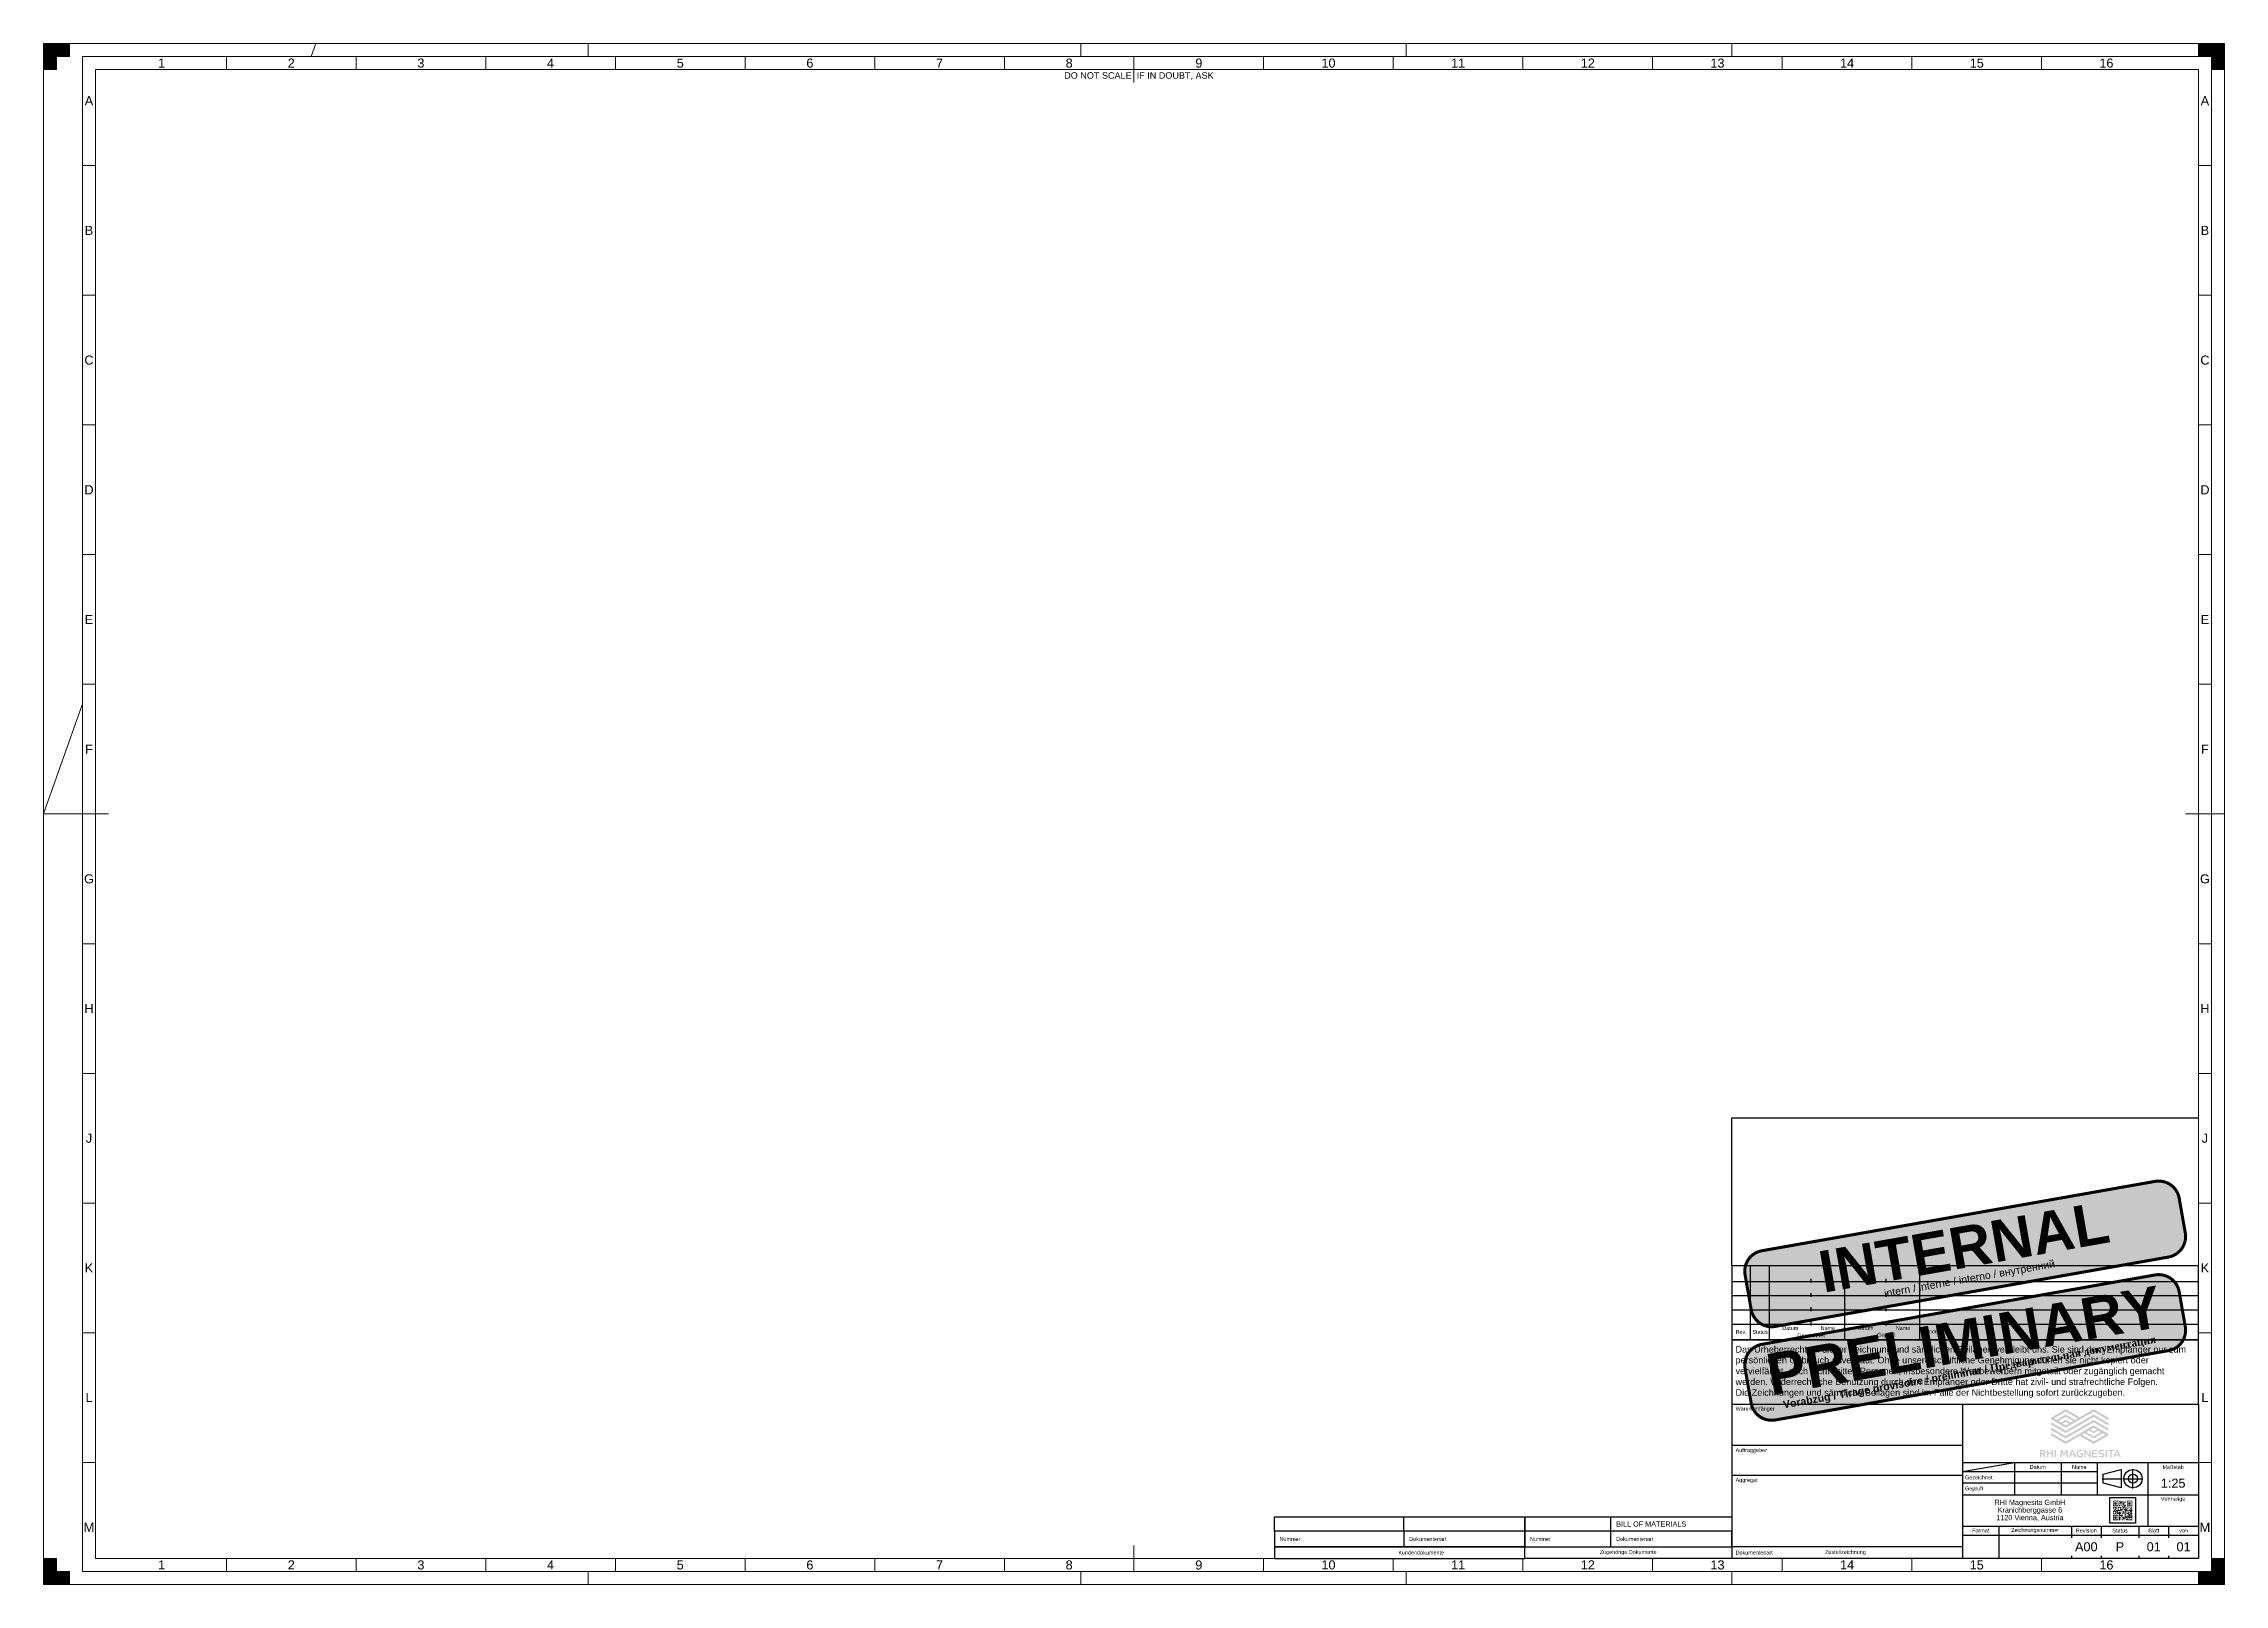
# Paper-space layout 'A1 - Landscape' of a CAD drawing. Header units: millimetres. Extents: x 0 to 841, y 0 to 594.
import ezdxf
from ezdxf.enums import TextEntityAlignment as Align

# ---------------------------------------------------------------- set-up
doc = ezdxf.new("R2010")
doc.units = ezdxf.units.MM
doc.linetypes.add('CENTER2', pattern=[1.125, 0.75, -0.125, 0.125, -0.125])
for name, color, linetype, lineweight in [('CDL_FRAME', 7, 'Continuous', 18), ('CDL_FRAME_GREEN', 3, 'Continuous', 18), ('CDL_FRAME_RED', 1, 'Continuous', 18), ('CDL_FRAME_YELLOW', 2, 'Continuous', 18)]:
    doc.layers.add(name, color=color, linetype=linetype, lineweight=lineweight)
for name, color, linetype in [('CDL_LANGUAGE_DE', 3, 'Continuous'), ('CDL_LEGAL_ENTITY_VIENNA', 1, 'Continuous'), ('CDL_PROJECTION_1', 3, 'Continuous'), ('CDL_STAMP_INTERNAL', 10, 'Continuous'), ('CDL_STAMP_PRELIMINARY', 10, 'Continuous'), ('CDL_TITLE_BLOCK', 7, 'Continuous'), ('CDL_TITLE_BLOCK_CYAN', 4, 'Continuous'), ('CDL_TITLE_BLOCK_GREEN', 3, 'Continuous'), ('CDL_TITLE_BLOCK_LOGO', 7, 'Continuous'), ('CDL_TITLE_BLOCK_RED', 1, 'Continuous')]:
    doc.layers.add(name, color=color, linetype=linetype)
doc.layers.add('CDL_TITLE_BLOCK_BLUE', color=5, linetype='Continuous', plot=False)
doc.styles.add('RHI-CD2012', font='arial.ttf', dxfattribs={"height": 3})
doc.styles.add('RHI_BORDER', font='arial.ttf')
doc.styles.add('RHI_HEADER2017-H1_5', font='arial.ttf', dxfattribs={"height": 1.5})
doc.styles.add('RHI_HEADER2017-H2', font='arial.ttf', dxfattribs={"height": 2})
doc.styles.add('RHI_HEADER2017-H3', font='arial.ttf', dxfattribs={"height": 3})
doc.styles.add('RHI_HEADER2017-H4', font='arial.ttf', dxfattribs={"height": 4})
doc.styles.get("Standard").update_dxf_attribs({"font": 'arial.ttf'})

# ---------------------------------------------------------------- blocks, each defined once
blk = doc.blocks.new('CDB_Additional Documents - Single line')
at = {"layer": 'CDL_TITLE_BLOCK_GREEN'}
blk.add_line((33.27, 0), (33.27, 5.5), dxfattribs=at)
blk.add_lwpolyline([(0, 5.5), (79.82, 5.5), (79.82, 0), (0, 0)], close=True, dxfattribs=at)
at = {"style": 'RHI_HEADER2017-H2'}
blk.add_attdef('TYPE', text='', height=2, dxfattribs=at).set_placement((35.27, 2.75), align=Align.MIDDLE_LEFT)
at = {"layer": 'CDL_TITLE_BLOCK', "style": 'RHI_HEADER2017-H2'}
blk.add_attdef('NUMBER', text='', height=2, dxfattribs=at).set_placement((2, 2.75), align=Align.MIDDLE_LEFT)
blk = doc.blocks.new('CDB_Customer Documents - Single line')
at = {"layer": 'CDL_TITLE_BLOCK_GREEN'}
blk.add_line((33.27, 0), (33.27, 5.5), dxfattribs=at)
blk.add_lwpolyline([(-16.73, 5.5), (79.82, 5.5), (79.82, 0), (-16.73, 0)], close=True, dxfattribs=at)
at = {"style": 'RHI_HEADER2017-H2'}
blk.add_attdef('TYPE', text='', height=2, dxfattribs=at).set_placement((35.27, 2.75), align=Align.MIDDLE_LEFT)
at = {"layer": 'CDL_TITLE_BLOCK', "style": 'RHI_HEADER2017-H2'}
blk.add_attdef('NUMBER', text='', height=2, dxfattribs=at).set_placement((-14.73, 2.75), align=Align.MIDDLE_LEFT)
blk = doc.blocks.new('CDB_Addintional documents')
at = {"layer": 'CDL_TITLE_BLOCK'}
blk.add_line((-46.55, 4.5), (-46.55, 10.5), dxfattribs=at)
for points in [[(0, 10.5), (-79.82, 10.5), (-79.82, 4.5), (0, 4.5)], [(-79.82, 4.5), (0, 4.5), (0, 0), (-79.82, 0)]]:
    blk.add_lwpolyline(points, close=True, dxfattribs=at)
at = {"layer": 'CDL_LANGUAGE_DE', "char_height": 1.5, "line_spacing_factor": 0.88, "style": 'RHI-CD2012'}
for s, insert, attachment_point in [('Nummer', (-77.82, 7.5), 4), ('Zugehörige Dokumente', (-39.91, 2.25), 5)]:
    blk.add_mtext(s, dxfattribs=dict(at, insert=insert, attachment_point=attachment_point))
at = {"layer": 'CDL_LANGUAGE_DE', "insert": (-44.55, 7.5), "char_height": 1.5, "width": 31.3227, "attachment_point": 4, "style": 'RHI-CD2012'}
blk.add_mtext('Dokumentenart', dxfattribs=at)
blk = doc.blocks.new('CDB_client documents')
at = {"layer": 'CDL_TITLE_BLOCK'}
blk.add_line((-46.55, 4.5), (-46.55, 10.5), dxfattribs=at)
for points in [[(-96.55, 4.5), (0, 4.5), (0, 10.5), (-96.55, 10.5)], [(0, 4.5), (-96.55, 4.5), (-96.55, 0), (0, 0)]]:
    blk.add_lwpolyline(points, close=True, dxfattribs=at)
at = {"layer": 'CDL_LANGUAGE_DE', "char_height": 1.5, "line_spacing_factor": 0.88, "style": 'RHI-CD2012'}
for s, insert, attachment_point in [('Nummer', (-94.55, 7.5), 4), ('Kundendokumente', (-39.91, 2.25), 5)]:
    blk.add_mtext(s, dxfattribs=dict(at, insert=insert, attachment_point=attachment_point))
at = {"layer": 'CDL_LANGUAGE_DE', "insert": (-44.55, 7.5), "char_height": 1.5, "width": 31.3227, "attachment_point": 4, "style": 'RHI-CD2012'}
blk.add_mtext('Dokumentenart', dxfattribs=at)
blk = doc.blocks.new('LANDSCAPE_DINA1_FRAME_REV03_ISO5457')
at = {"layer": 'CDL_FRAME_GREEN'}
h = blk.add_hatch(color=256, dxfattribs=at)
h.dxf.hatch_style = 1
h.paths.add_polyline_path([(5, 594), (0, 594), (0, 589), (5, 589)])
h = blk.add_hatch(color=256, dxfattribs=at)
h.dxf.hatch_style = 1
h.paths.add_polyline_path([(5, 589), (0, 589), (0, 584), (5, 584)])
h = blk.add_hatch(color=256, dxfattribs=at)
h.dxf.hatch_style = 1
h.paths.add_polyline_path([(5, 589), (10, 589), (10, 594), (5, 594)])
h = blk.add_hatch(color=256, dxfattribs=at)
h.dxf.hatch_style = 1
h.paths.add_polyline_path([(836, 594), (831, 594), (831, 589), (836, 589)])
h = blk.add_hatch(color=256, dxfattribs=at)
h.dxf.hatch_style = 1
h.paths.add_polyline_path([(836, 589), (841, 589), (841, 594), (836, 594)])
h = blk.add_hatch(color=256, dxfattribs=at)
h.dxf.hatch_style = 1
h.paths.add_polyline_path([(836, 584), (841, 584), (841, 589), (836, 589)])
h = blk.add_hatch(color=256, dxfattribs=at)
h.dxf.hatch_style = 1
h.paths.add_polyline_path([(5, 10), (0, 10), (0, 5), (5, 5)])
h = blk.add_hatch(color=256, dxfattribs=at)
h.dxf.hatch_style = 1
h.paths.add_polyline_path([(836, 5), (841, 5), (841, 10), (836, 10)])
h = blk.add_hatch(color=256, dxfattribs=at)
h.dxf.hatch_style = 1
h.paths.add_polyline_path([(5, 5), (0, 5), (0, 0), (5, 0)])
h = blk.add_hatch(color=256, dxfattribs=at)
h.dxf.hatch_style = 1
h.paths.add_polyline_path([(5, 0), (10, 0), (10, 5), (5, 5)])
h = blk.add_hatch(color=256, dxfattribs=at)
h.dxf.hatch_style = 1
h.paths.add_polyline_path([(836, 0), (831, 0), (831, 5), (836, 5)])
h = blk.add_hatch(color=256, dxfattribs=at)
h.dxf.hatch_style = 1
h.paths.add_polyline_path([(836, 0), (841, 0), (841, 5), (836, 5)])
at = {"layer": 'CDL_FRAME', "linetype": 'Continuous'}
for p, q in [((420.5, 579), (420.5, 589)), ((20, 584), (831, 584)), ((20, 10), (20, 584)), ((831, 10), (831, 584)), ((15, 297), (25, 297)), ((826, 297), (836, 297)), ((20, 10), (831, 10)), ((420.5, 5), (420.5, 15))]:
    blk.add_line(p, q, dxfattribs=at)
at = {"layer": 'CDL_FRAME_GREEN', "linetype": 'Continuous'}
for p, q in [((0, 594), (841, 594)), ((0, 0), (0, 594)), ((103.23, 589), (105, 594)), ((210, 589), (210, 594)), ((400, 589), (400, 594)), ((525.5, 589), (525.5, 594)), ((651, 589), (651, 594)), ((841, 0), (841, 594)), ((0, 297), (15, 339.43)), ((0, 297), (15, 297)), ((836, 297), (841, 297)), ((0, 0), (841, 0)), ((210, 0), (210, 5)), ((400, 0), (400, 5)), ((525.5, 0), (525.5, 5)), ((651, 0), (651, 5))]:
    blk.add_line(p, q, dxfattribs=at)
at = {"layer": 'CDL_FRAME_GREEN'}
for points in [[(5, 584), (0, 584), (0, 594), (5, 594)], [(0, 589), (10, 589), (10, 594), (0, 594)], [(841, 589), (831, 589), (831, 594), (841, 594)], [(836, 584), (841, 584), (841, 594), (836, 594)], [(5, 10), (0, 10), (0, 0), (5, 0)], [(836, 10), (841, 10), (841, 0), (836, 0)], [(0, 5), (10, 5), (10, 0), (0, 0)], [(841, 5), (831, 5), (831, 0), (841, 0)]]:
    blk.add_lwpolyline(points, close=True, dxfattribs=at)
at = {"layer": 'CDL_FRAME_RED', "linetype": 'Continuous'}
for p, q in [((15, 5), (15, 589)), ((15, 589), (836, 589)), ((836, 5), (836, 589)), ((15, 5), (836, 5))]:
    blk.add_line(p, q, dxfattribs=at)
at = {"layer": 'CDL_FRAME_YELLOW', "linetype": 'Continuous'}
for p, q in [((70.5, 584), (70.5, 589)), ((120.5, 584), (120.5, 589)), ((170.5, 584), (170.5, 589)), ((220.5, 584), (220.5, 589)), ((270.5, 584), (270.5, 589)), ((320.5, 584), (320.5, 589)), ((370.5, 584), (370.5, 589)), ((470.5, 584), (470.5, 589)), ((520.5, 584), (520.5, 589)), ((570.5, 584), (570.5, 589)), ((620.5, 584), (620.5, 589)), ((670.5, 584), (670.5, 589)), ((720.5, 584), (720.5, 589)), ((770.5, 584), (770.5, 589)), ((15, 547), (20, 547)), ((831, 547), (836, 547)), ((15, 497), (20, 497)), ((831, 497), (836, 497)), ((15, 447), (20, 447)), ((831, 447), (836, 447)), ((15, 397), (20, 397)), ((831, 397), (836, 397)), ((15, 347), (20, 347)), ((831, 347), (836, 347)), ((15, 247), (20, 247)), ((831, 247), (836, 247)), ((15, 197), (20, 197)), ((831, 197), (836, 197)), ((15, 147), (20, 147)), ((831, 147), (836, 147)), ((15, 97), (20, 97)), ((831, 97), (836, 97)), ((15, 47), (20, 47)), ((831, 47), (836, 47)), ((70.5, 5), (70.5, 10)), ((120.5, 5), (120.5, 10)), ((170.5, 5), (170.5, 10)), ((220.5, 5), (220.5, 10)), ((270.5, 5), (270.5, 10)), ((320.5, 5), (320.5, 10)), ((370.5, 5), (370.5, 10)), ((470.5, 5), (470.5, 10)), ((520.5, 5), (520.5, 10)), ((570.5, 5), (570.5, 10)), ((620.5, 5), (620.5, 10)), ((670.5, 5), (670.5, 10)), ((720.5, 5), (720.5, 10)), ((770.5, 5), (770.5, 10))]:
    blk.add_line(p, q, dxfattribs=at)
at = {"layer": 'CDL_FRAME_GREEN', "linetype": 'Continuous', "style": 'RHI_BORDER'}
for s, p in [('1', (45.5, 586.5)), ('2', (95.5, 586.5)), ('3', (145.5, 586.5)), ('4', (195.5, 586.5)), ('5', (245.5, 586.5)), ('6', (295.5, 586.5)), ('7', (345.5, 586.5)), ('8', (395.5, 586.5)), ('9', (445.5, 586.5)), ('10', (495.5, 586.5)), ('11', (545.5, 586.5)), ('12', (595.5, 586.5)), ('13', (645.5, 586.5)), ('14', (695.5, 586.5)), ('15', (745.5, 586.5)), ('16', (795.5, 586.5)), ('A', (17.5, 572)), ('A', (833.5, 572)), ('B', (17.5, 522)), ('B', (833.5, 522)), ('C', (17.5, 472)), ('C', (833.5, 472)), ('D', (17.5, 422)), ('D', (833.5, 422)), ('E', (17.5, 372)), ('E', (833.5, 372)), ('F', (17.5, 322)), ('F', (833.5, 322)), ('G', (17.5, 272)), ('G', (833.5, 272)), ('H', (17.5, 222)), ('H', (833.5, 222)), ('J', (17.5, 172)), ('J', (833.5, 172)), ('K', (17.5, 122)), ('K', (833.5, 122)), ('L', (17.5, 72)), ('L', (833.5, 72)), ('M', (17.5, 22)), ('M', (833.5, 22)), ('1', (45.5, 7.5)), ('2', (95.5, 7.5)), ('3', (145.5, 7.5)), ('4', (195.5, 7.5)), ('5', (245.5, 7.5)), ('6', (295.5, 7.5)), ('7', (345.5, 7.5)), ('8', (395.5, 7.5)), ('9', (445.5, 7.5)), ('10', (495.5, 7.5)), ('11', (545.5, 7.5)), ('12', (595.5, 7.5)), ('13', (645.5, 7.5)), ('14', (695.5, 7.5)), ('15', (745.5, 7.5)), ('16', (795.5, 7.5))]:
    blk.add_text(s, height=3.5, dxfattribs=at).set_placement(p, align=Align.MIDDLE_CENTER)
at = {"layer": 'CDL_FRAME_GREEN', "insert": (422.4, 581.5), "char_height": 2.5, "attachment_point": 5, "style": 'RHI_BORDER'}
blk.add_mtext_dynamic_manual_height_columns('{\\fArial|b0|i0|c0|p34;DO NOT SCALE  IF IN DOUBT, ASK}', width=60.0866, gutter_width=17.5, heights=[0], dxfattribs=at)
blk = doc.blocks.new('CDB_STAMP_INTERNAL')
at = {"layer": 'CDL_STAMP_INTERNAL', "true_color": 0xcccccc}
h = blk.add_hatch(color=254, dxfattribs=at)
h.dxf.hatch_style = 1
h.paths.add_polyline_path([(11.64, 118.62, 0.414214), (5.15, 109.35), (7.51, 95.93, 0.414214), (16.78, 89.44), (168.44, 116.19, 0.414214), (174.93, 125.45), (172.57, 138.87, 0.414214), (163.3, 145.36)])
at = {"layer": 'CDL_STAMP_INTERNAL', "color": 1, "true_color": 0xff0000, "const_width": 1.17}
blk.add_lwpolyline([(11.64, 118.62), (163.3, 145.36, -0.414214), (172.57, 138.87), (174.93, 125.45, -0.414214), (168.44, 116.19), (16.78, 89.44, -0.414214), (7.51, 95.93), (5.15, 109.35, -0.414214)], format="xyb", close=True, dxfattribs=at)
at = {"layer": 'CDL_STAMP_INTERNAL', "attachment_point": 5, "rotation": 10}
for s, insert, char_height, width in [('{\\fArial|b1|i0|c0|p34;\\C256;\\c255;INTERNAL}', (89.56, 120.1), 16, 175.3043), ('{\\C256;\\c255;intern / interne / interno / \\fArial|b0|i0|c204|p34;внутренний}', (91.78, 107.52), 2.9, 146.5987)]:
    blk.add_mtext(s, dxfattribs=dict(at, insert=insert, char_height=char_height, width=width))
blk = doc.blocks.new('CDB_STAMP_PRELIMINARY')
at = {"layer": 'CDL_STAMP_PRELIMINARY', "true_color": 0xcccccc}
h = blk.add_hatch(color=254, dxfattribs=at)
h.dxf.hatch_style = 1
h.paths.add_polyline_path([(11.64, 82.55, 0.414214), (5.15, 73.28), (7.51, 59.86, 0.414214), (16.78, 53.37), (168.44, 80.12, 0.414214), (174.93, 89.38), (172.57, 102.8, 0.414214), (163.3, 109.29)])
at = {"layer": 'CDL_STAMP_PRELIMINARY', "color": 1, "true_color": 0xff0000, "const_width": 1.17}
blk.add_lwpolyline([(11.64, 82.55), (163.3, 109.29, -0.414214), (172.57, 102.8), (174.93, 89.38, -0.414214), (168.44, 80.12), (16.78, 53.37, -0.414214), (7.51, 59.86), (5.15, 73.28, -0.414214)], format="xyb", close=True, dxfattribs=at)
at = {"layer": 'CDL_STAMP_PRELIMINARY', "attachment_point": 5, "rotation": 10}
for s, insert, char_height, width in [('{\\fArial|b1|i0|c0|p34;\\C256;\\c255;PRELIMINARY}', (89.56, 84.03), 16, 175.3043), ('{\\fArial|b1|i0|c0|p34;\\C256;\\c255;Vorabzug / Tirage provisoire / preliminar / \\fTimes New Roman|b1|i0|c204|p18;Предварительная документация}', (91.78, 71.45), 2.9, 177.5032)]:
    blk.add_mtext(s, dxfattribs=dict(at, insert=insert, char_height=char_height, width=width))
at = {"layer": 'CDL_STAMP_PRELIMINARY', "insert": (149.75, 4.5), "char_height": 3.5, "width": 5.1827, "attachment_point": 5, "line_spacing_factor": 0.88, "style": 'RHI-CD2012', "bg_fill": 2}
blk.add_mtext('{\\C7;P}', dxfattribs=at)
blk = doc.blocks.new('LANDSCAPE_DIN_TITLEBLOCK_REV07_ISO7200')
at = {"layer": 'CDL_TITLE_BLOCK'}
for p, q in [((-180, 59.5), (-180, 0)), ((0, 59.5), (0, 0))]:
    blk.add_line(p, q, dxfattribs=at)
at = {"layer": 'CDL_TITLE_BLOCK_BLUE'}
for p, q in [((-180, 112.82), (-180, 169.82)), ((-180, 169.82), (0, 169.82))]:
    blk.add_line(p, q, dxfattribs=at)
at = {"layer": 'CDL_STAMP_INTERNAL'}
blk.add_blockref('CDB_STAMP_INTERNAL', (-180, 0), dxfattribs=at)
at = {"layer": 'CDL_TITLE_BLOCK_RED', "style": 'RHI_HEADER2017-H3'}
for tag, p in [('APPROVAL_COMPANY', (-173.4, 152.82)), ('APPROVAL_BY', (-157.5, 128.32)), ('APPROVAL_DATE', (-157.5, 122.32))]:
    blk.add_attdef(tag, text='', height=3, dxfattribs=at).set_placement(p, align=Align.MIDDLE_LEFT)
at = {"layer": 'CDL_TITLE_BLOCK_RED', "style": 'RHI_HEADER2017-H1_5'}
for tag, p in [('APPR_AS_CORR', (-88.4, 142.32)), ('APPROVED', (-88.4, 146.82)), ('REV_RESUB', (-88.4, 137.82)), ('REJECTED', (-88.4, 133.32))]:
    blk.add_attdef(tag, text='', height=1.5, dxfattribs=at).set_placement(p, align=Align.MIDDLE_CENTER)
at = {"layer": 'CDL_STAMP_PRELIMINARY'}
blk.add_blockref('CDB_STAMP_PRELIMINARY', (-180, 0), dxfattribs=at)
at = {"layer": 'CDL_TITLE_BLOCK_CYAN'}
h = blk.add_hatch(color=256, dxfattribs=at)
h.dxf.hatch_style = 1
h.paths.add_polyline_path([(-32.7, 21.95), (-32.7, 22.25), (-33, 22.25), (-33, 21.95)])
h = blk.add_hatch(color=256, dxfattribs=at)
h.dxf.hatch_style = 1
h.paths.add_polyline_path([(-32.7, 21.95), (-33, 21.95), (-33, 21.65), (-32.7, 21.65)])
h = blk.add_hatch(color=256, dxfattribs=at)
h.dxf.hatch_style = 1
h.paths.add_polyline_path([(-32.7, 21.65), (-33, 21.65), (-33, 21.35), (-32.7, 21.35)])
h = blk.add_hatch(color=256, dxfattribs=at)
h.dxf.hatch_style = 1
h.paths.add_polyline_path([(-33, 21.35), (-33, 21.05), (-32.7, 21.05), (-32.7, 21.35)])
h = blk.add_hatch(color=256, dxfattribs=at)
h.dxf.hatch_style = 1
h.paths.add_polyline_path([(-33, 21.05), (-33, 20.75), (-32.7, 20.75), (-32.7, 21.05)])
h = blk.add_hatch(color=256, dxfattribs=at)
h.dxf.hatch_style = 1
h.paths.add_polyline_path([(-33, 20.75), (-33, 20.45), (-32.7, 20.45), (-32.7, 20.75)])
h = blk.add_hatch(color=256, dxfattribs=at)
h.dxf.hatch_style = 1
h.paths.add_polyline_path([(-32.7, 20.15), (-32.7, 20.45), (-33, 20.45), (-33, 20.15)])
h = blk.add_hatch(color=256, dxfattribs=at)
h.dxf.hatch_style = 1
h.paths.add_polyline_path([(-32.7, 19.85), (-33, 19.85), (-33, 19.55), (-32.7, 19.55)])
h = blk.add_hatch(color=256, dxfattribs=at)
h.dxf.hatch_style = 1
h.paths.add_polyline_path([(-33, 19.55), (-33, 19.25), (-32.7, 19.25), (-32.7, 19.55)])
h = blk.add_hatch(color=256, dxfattribs=at)
h.dxf.hatch_style = 1
h.paths.add_polyline_path([(-33, 18.35), (-33, 18.05), (-32.7, 18.05), (-32.7, 18.35)])
h = blk.add_hatch(color=256, dxfattribs=at)
h.dxf.hatch_style = 1
h.paths.add_polyline_path([(-33, 18.05), (-33, 17.75), (-32.7, 17.75), (-32.7, 18.05)])
h = blk.add_hatch(color=256, dxfattribs=at)
h.dxf.hatch_style = 1
h.paths.add_polyline_path([(-33, 17.45), (-32.7, 17.45), (-32.7, 17.75), (-33, 17.75)])
h = blk.add_hatch(color=256, dxfattribs=at)
h.dxf.hatch_style = 1
h.paths.add_polyline_path([(-32.7, 17.15), (-32.7, 17.45), (-33, 17.45), (-33, 17.15)])
h = blk.add_hatch(color=256, dxfattribs=at)
h.dxf.hatch_style = 1
h.paths.add_polyline_path([(-32.7, 16.55), (-32.7, 16.85), (-33, 16.85), (-33, 16.55)])
h = blk.add_hatch(color=256, dxfattribs=at)
h.dxf.hatch_style = 1
h.paths.add_polyline_path([(-32.4, 22.25), (-32.7, 22.25), (-32.7, 21.95), (-32.4, 21.95)])
h = blk.add_hatch(color=256, dxfattribs=at)
h.dxf.hatch_style = 1
h.paths.add_polyline_path([(-32.4, 20.45), (-32.7, 20.45), (-32.7, 20.15), (-32.4, 20.15)])
h = blk.add_hatch(color=256, dxfattribs=at)
h.dxf.hatch_style = 1
h.paths.add_polyline_path([(-32.4, 19.55), (-32.4, 19.85), (-32.7, 19.85), (-32.7, 19.55)])
h = blk.add_hatch(color=256, dxfattribs=at)
h.dxf.hatch_style = 1
h.paths.add_polyline_path([(-32.4, 18.95), (-32.4, 19.25), (-32.7, 19.25), (-32.7, 18.95)])
h = blk.add_hatch(color=256, dxfattribs=at)
h.dxf.hatch_style = 1
h.paths.add_polyline_path([(-32.4, 18.65), (-32.7, 18.65), (-32.7, 18.35), (-32.4, 18.35)])
h = blk.add_hatch(color=256, dxfattribs=at)
h.dxf.hatch_style = 1
h.paths.add_polyline_path([(-32.4, 18.05), (-32.4, 18.35), (-32.7, 18.35), (-32.7, 18.05)])
h = blk.add_hatch(color=256, dxfattribs=at)
h.dxf.hatch_style = 1
h.paths.add_polyline_path([(-32.4, 16.85), (-32.7, 16.85), (-32.7, 16.55), (-32.4, 16.55)])
h = blk.add_hatch(color=256, dxfattribs=at)
h.dxf.hatch_style = 1
h.paths.add_polyline_path([(-32.1, 22.25), (-32.4, 22.25), (-32.4, 21.95), (-32.1, 21.95)])
h = blk.add_hatch(color=256, dxfattribs=at)
h.dxf.hatch_style = 1
h.paths.add_polyline_path([(-32.1, 21.65), (-32.4, 21.65), (-32.4, 21.35), (-32.1, 21.35)])
h = blk.add_hatch(color=256, dxfattribs=at)
h.dxf.hatch_style = 1
h.paths.add_polyline_path([(-32.1, 21.35), (-32.4, 21.35), (-32.4, 21.05), (-32.1, 21.05)])
h = blk.add_hatch(color=256, dxfattribs=at)
h.dxf.hatch_style = 1
h.paths.add_polyline_path([(-32.1, 21.05), (-32.4, 21.05), (-32.4, 20.75), (-32.1, 20.75)])
h = blk.add_hatch(color=256, dxfattribs=at)
h.dxf.hatch_style = 1
h.paths.add_polyline_path([(-32.1, 20.15), (-32.1, 20.45), (-32.4, 20.45), (-32.4, 20.15)])
h = blk.add_hatch(color=256, dxfattribs=at)
h.dxf.hatch_style = 1
h.paths.add_polyline_path([(-32.1, 19.85), (-32.4, 19.85), (-32.4, 19.55), (-32.1, 19.55)])
h = blk.add_hatch(color=256, dxfattribs=at)
h.dxf.hatch_style = 1
h.paths.add_polyline_path([(-32.1, 18.95), (-32.4, 18.95), (-32.4, 18.65), (-32.1, 18.65)])
h = blk.add_hatch(color=256, dxfattribs=at)
h.dxf.hatch_style = 1
h.paths.add_polyline_path([(-32.1, 18.65), (-32.4, 18.65), (-32.4, 18.35), (-32.1, 18.35)])
h = blk.add_hatch(color=256, dxfattribs=at)
h.dxf.hatch_style = 1
h.paths.add_polyline_path([(-32.4, 18.05), (-32.1, 18.05), (-32.1, 18.35), (-32.4, 18.35)])
h = blk.add_hatch(color=256, dxfattribs=at)
h.dxf.hatch_style = 1
h.paths.add_polyline_path([(-32.1, 17.45), (-32.4, 17.45), (-32.4, 17.15), (-32.1, 17.15)])
h = blk.add_hatch(color=256, dxfattribs=at)
h.dxf.hatch_style = 1
h.paths.add_polyline_path([(-32.1, 16.85), (-32.4, 16.85), (-32.4, 16.55), (-32.1, 16.55)])
h = blk.add_hatch(color=256, dxfattribs=at)
h.dxf.hatch_style = 1
h.paths.add_polyline_path([(-31.8, 22.25), (-32.1, 22.25), (-32.1, 21.95), (-31.8, 21.95)])
h = blk.add_hatch(color=256, dxfattribs=at)
h.dxf.hatch_style = 1
h.paths.add_polyline_path([(-31.8, 21.65), (-32.1, 21.65), (-32.1, 21.35), (-31.8, 21.35)])
h = blk.add_hatch(color=256, dxfattribs=at)
h.dxf.hatch_style = 1
h.paths.add_polyline_path([(-31.8, 21.35), (-32.1, 21.35), (-32.1, 21.05), (-31.8, 21.05)])
h = blk.add_hatch(color=256, dxfattribs=at)
h.dxf.hatch_style = 1
h.paths.add_polyline_path([(-31.8, 21.05), (-32.1, 21.05), (-32.1, 20.75), (-31.8, 20.75)])
h = blk.add_hatch(color=256, dxfattribs=at)
h.dxf.hatch_style = 1
h.paths.add_polyline_path([(-31.8, 20.15), (-31.8, 20.45), (-32.1, 20.45), (-32.1, 20.15)])
h = blk.add_hatch(color=256, dxfattribs=at)
h.dxf.hatch_style = 1
h.paths.add_polyline_path([(-31.8, 19.85), (-32.1, 19.85), (-32.1, 19.55), (-31.8, 19.55)])
h = blk.add_hatch(color=256, dxfattribs=at)
h.dxf.hatch_style = 1
h.paths.add_polyline_path([(-31.8, 19.55), (-32.1, 19.55), (-32.1, 19.25), (-31.8, 19.25)])
h = blk.add_hatch(color=256, dxfattribs=at)
h.dxf.hatch_style = 1
h.paths.add_polyline_path([(-31.8, 19.25), (-32.1, 19.25), (-32.1, 18.95), (-31.8, 18.95)])
h = blk.add_hatch(color=256, dxfattribs=at)
h.dxf.hatch_style = 1
h.paths.add_polyline_path([(-31.8, 18.95), (-32.1, 18.95), (-32.1, 18.65), (-31.8, 18.65)])
h = blk.add_hatch(color=256, dxfattribs=at)
h.dxf.hatch_style = 1
h.paths.add_polyline_path([(-31.8, 18.35), (-32.1, 18.35), (-32.1, 18.05), (-31.8, 18.05)])
h = blk.add_hatch(color=256, dxfattribs=at)
h.dxf.hatch_style = 1
h.paths.add_polyline_path([(-31.8, 18.05), (-32.1, 18.05), (-32.1, 17.75), (-31.8, 17.75)])
h = blk.add_hatch(color=256, dxfattribs=at)
h.dxf.hatch_style = 1
h.paths.add_polyline_path([(-31.8, 17.75), (-32.1, 17.75), (-32.1, 17.45), (-31.8, 17.45)])
h = blk.add_hatch(color=256, dxfattribs=at)
h.dxf.hatch_style = 1
h.paths.add_polyline_path([(-31.8, 17.45), (-32.1, 17.45), (-32.1, 17.15), (-31.8, 17.15)])
h = blk.add_hatch(color=256, dxfattribs=at)
h.dxf.hatch_style = 1
h.paths.add_polyline_path([(-31.8, 16.85), (-32.1, 16.85), (-32.1, 16.55), (-31.8, 16.55)])
h = blk.add_hatch(color=256, dxfattribs=at)
h.dxf.hatch_style = 1
h.paths.add_polyline_path([(-31.5, 21.95), (-31.5, 22.25), (-31.8, 22.25), (-31.8, 21.95)])
h = blk.add_hatch(color=256, dxfattribs=at)
h.dxf.hatch_style = 1
h.paths.add_polyline_path([(-31.5, 21.35), (-31.5, 21.65), (-31.8, 21.65), (-31.8, 21.35)])
h = blk.add_hatch(color=256, dxfattribs=at)
h.dxf.hatch_style = 1
h.paths.add_polyline_path([(-31.5, 21.05), (-31.5, 21.35), (-31.8, 21.35), (-31.8, 21.05)])
h = blk.add_hatch(color=256, dxfattribs=at)
h.dxf.hatch_style = 1
h.paths.add_polyline_path([(-31.5, 20.75), (-31.5, 21.05), (-31.8, 21.05), (-31.8, 20.75)])
h = blk.add_hatch(color=256, dxfattribs=at)
h.dxf.hatch_style = 1
h.paths.add_polyline_path([(-31.5, 20.45), (-31.8, 20.45), (-31.8, 20.15), (-31.5, 20.15)])
h = blk.add_hatch(color=256, dxfattribs=at)
h.dxf.hatch_style = 1
h.paths.add_polyline_path([(-31.8, 19.55), (-31.5, 19.55), (-31.5, 19.85), (-31.8, 19.85)])
h = blk.add_hatch(color=256, dxfattribs=at)
h.dxf.hatch_style = 1
h.paths.add_polyline_path([(-31.5, 19.55), (-31.8, 19.55), (-31.8, 19.25), (-31.5, 19.25)])
h = blk.add_hatch(color=256, dxfattribs=at)
h.dxf.hatch_style = 1
h.paths.add_polyline_path([(-31.8, 18.35), (-31.5, 18.35), (-31.5, 18.65), (-31.8, 18.65)])
h = blk.add_hatch(color=256, dxfattribs=at)
h.dxf.hatch_style = 1
h.paths.add_polyline_path([(-31.8, 18.05), (-31.8, 17.75), (-31.5, 17.75), (-31.5, 18.05)])
h = blk.add_hatch(color=256, dxfattribs=at)
h.dxf.hatch_style = 1
h.paths.add_polyline_path([(-31.5, 16.55), (-31.5, 16.85), (-31.8, 16.85), (-31.8, 16.55)])
h = blk.add_hatch(color=256, dxfattribs=at)
h.dxf.hatch_style = 1
h.paths.add_polyline_path([(-31.2, 22.25), (-31.5, 22.25), (-31.5, 21.95), (-31.2, 21.95)])
h = blk.add_hatch(color=256, dxfattribs=at)
h.dxf.hatch_style = 1
h.paths.add_polyline_path([(-31.5, 20.45), (-31.5, 20.15), (-31.2, 20.15), (-31.2, 20.45)])
h = blk.add_hatch(color=256, dxfattribs=at)
h.dxf.hatch_style = 1
h.paths.add_polyline_path([(-31.2, 19.25), (-31.5, 19.25), (-31.5, 18.95), (-31.2, 18.95)])
h = blk.add_hatch(color=256, dxfattribs=at)
h.dxf.hatch_style = 1
h.paths.add_polyline_path([(-31.2, 18.65), (-31.5, 18.65), (-31.5, 18.35), (-31.2, 18.35)])
h = blk.add_hatch(color=256, dxfattribs=at)
h.dxf.hatch_style = 1
h.paths.add_polyline_path([(-31.5, 18.35), (-31.5, 18.05), (-31.2, 18.05), (-31.2, 18.35)])
h = blk.add_hatch(color=256, dxfattribs=at)
h.dxf.hatch_style = 1
h.paths.add_polyline_path([(-31.5, 18.05), (-31.5, 17.75), (-31.2, 17.75), (-31.2, 18.05)])
h = blk.add_hatch(color=256, dxfattribs=at)
h.dxf.hatch_style = 1
h.paths.add_polyline_path([(-31.5, 17.75), (-31.5, 17.45), (-31.2, 17.45), (-31.2, 17.75)])
h = blk.add_hatch(color=256, dxfattribs=at)
h.dxf.hatch_style = 1
h.paths.add_polyline_path([(-31.5, 17.15), (-31.2, 17.15), (-31.2, 17.45), (-31.5, 17.45)])
h = blk.add_hatch(color=256, dxfattribs=at)
h.dxf.hatch_style = 1
h.paths.add_polyline_path([(-31.2, 16.85), (-31.5, 16.85), (-31.5, 16.55), (-31.2, 16.55)])
h = blk.add_hatch(color=256, dxfattribs=at)
h.dxf.hatch_style = 1
h.paths.add_polyline_path([(-31.2, 21.95), (-30.9, 21.95), (-30.9, 22.25), (-31.2, 22.25)])
h = blk.add_hatch(color=256, dxfattribs=at)
h.dxf.hatch_style = 1
h.paths.add_polyline_path([(-31.2, 21.95), (-31.2, 21.65), (-30.9, 21.65), (-30.9, 21.95)])
h = blk.add_hatch(color=256, dxfattribs=at)
h.dxf.hatch_style = 1
h.paths.add_polyline_path([(-31.2, 21.35), (-30.9, 21.35), (-30.9, 21.65), (-31.2, 21.65)])
h = blk.add_hatch(color=256, dxfattribs=at)
h.dxf.hatch_style = 1
h.paths.add_polyline_path([(-31.2, 21.35), (-31.2, 21.05), (-30.9, 21.05), (-30.9, 21.35)])
h = blk.add_hatch(color=256, dxfattribs=at)
h.dxf.hatch_style = 1
h.paths.add_polyline_path([(-30.9, 21.05), (-31.2, 21.05), (-31.2, 20.75), (-30.9, 20.75)])
h = blk.add_hatch(color=256, dxfattribs=at)
h.dxf.hatch_style = 1
h.paths.add_polyline_path([(-30.9, 20.75), (-31.2, 20.75), (-31.2, 20.45), (-30.9, 20.45)])
h = blk.add_hatch(color=256, dxfattribs=at)
h.dxf.hatch_style = 1
h.paths.add_polyline_path([(-31.2, 20.45), (-31.2, 20.15), (-30.9, 20.15), (-30.9, 20.45)])
h = blk.add_hatch(color=256, dxfattribs=at)
h.dxf.hatch_style = 1
h.paths.add_polyline_path([(-30.9, 19.85), (-31.2, 19.85), (-31.2, 19.55), (-30.9, 19.55)])
h = blk.add_hatch(color=256, dxfattribs=at)
h.dxf.hatch_style = 1
h.paths.add_polyline_path([(-31.2, 18.95), (-30.9, 18.95), (-30.9, 19.25), (-31.2, 19.25)])
h = blk.add_hatch(color=256, dxfattribs=at)
h.dxf.hatch_style = 1
h.paths.add_polyline_path([(-31.2, 18.35), (-30.9, 18.35), (-30.9, 18.65), (-31.2, 18.65)])
h = blk.add_hatch(color=256, dxfattribs=at)
h.dxf.hatch_style = 1
h.paths.add_polyline_path([(-31.2, 18.05), (-31.2, 17.75), (-30.9, 17.75), (-30.9, 18.05)])
h = blk.add_hatch(color=256, dxfattribs=at)
h.dxf.hatch_style = 1
h.paths.add_polyline_path([(-30.9, 17.45), (-31.2, 17.45), (-31.2, 17.15), (-30.9, 17.15)])
h = blk.add_hatch(color=256, dxfattribs=at)
h.dxf.hatch_style = 1
h.paths.add_polyline_path([(-31.2, 16.55), (-30.9, 16.55), (-30.9, 16.85), (-31.2, 16.85)])
h = blk.add_hatch(color=256, dxfattribs=at)
h.dxf.hatch_style = 1
h.paths.add_polyline_path([(-30.6, 19.55), (-30.6, 19.85), (-30.9, 19.85), (-30.9, 19.55)])
h = blk.add_hatch(color=256, dxfattribs=at)
h.dxf.hatch_style = 1
h.paths.add_polyline_path([(-30.6, 19.25), (-30.6, 19.55), (-30.9, 19.55), (-30.9, 19.25)])
h = blk.add_hatch(color=256, dxfattribs=at)
h.dxf.hatch_style = 1
h.paths.add_polyline_path([(-30.9, 18.95), (-30.9, 18.65), (-30.6, 18.65), (-30.6, 18.95)])
h = blk.add_hatch(color=256, dxfattribs=at)
h.dxf.hatch_style = 1
h.paths.add_polyline_path([(-30.6, 18.65), (-30.9, 18.65), (-30.9, 18.35), (-30.6, 18.35)])
h = blk.add_hatch(color=256, dxfattribs=at)
h.dxf.hatch_style = 1
h.paths.add_polyline_path([(-30.6, 17.45), (-30.6, 17.75), (-30.9, 17.75), (-30.9, 17.45)])
h = blk.add_hatch(color=256, dxfattribs=at)
h.dxf.hatch_style = 1
h.paths.add_polyline_path([(-30.6, 17.15), (-30.6, 17.45), (-30.9, 17.45), (-30.9, 17.15)])
h = blk.add_hatch(color=256, dxfattribs=at)
h.dxf.hatch_style = 1
h.paths.add_polyline_path([(-30.3, 21.95), (-30.6, 21.95), (-30.6, 21.65), (-30.3, 21.65)])
h = blk.add_hatch(color=256, dxfattribs=at)
h.dxf.hatch_style = 1
h.paths.add_polyline_path([(-30.3, 21.05), (-30.3, 21.35), (-30.6, 21.35), (-30.6, 21.05)])
h = blk.add_hatch(color=256, dxfattribs=at)
h.dxf.hatch_style = 1
h.paths.add_polyline_path([(-30.6, 20.75), (-30.6, 20.45), (-30.3, 20.45), (-30.3, 20.75)])
h = blk.add_hatch(color=256, dxfattribs=at)
h.dxf.hatch_style = 1
h.paths.add_polyline_path([(-30.6, 20.15), (-30.3, 20.15), (-30.3, 20.45), (-30.6, 20.45)])
h = blk.add_hatch(color=256, dxfattribs=at)
h.dxf.hatch_style = 1
h.paths.add_polyline_path([(-30.3, 19.55), (-30.3, 19.85), (-30.6, 19.85), (-30.6, 19.55)])
h = blk.add_hatch(color=256, dxfattribs=at)
h.dxf.hatch_style = 1
h.paths.add_polyline_path([(-30.3, 18.35), (-30.3, 18.65), (-30.6, 18.65), (-30.6, 18.35)])
h = blk.add_hatch(color=256, dxfattribs=at)
h.dxf.hatch_style = 1
h.paths.add_polyline_path([(-30.3, 17.75), (-30.3, 18.05), (-30.6, 18.05), (-30.6, 17.75)])
h = blk.add_hatch(color=256, dxfattribs=at)
h.dxf.hatch_style = 1
h.paths.add_polyline_path([(-30.3, 17.75), (-30.6, 17.75), (-30.6, 17.45), (-30.3, 17.45)])
h = blk.add_hatch(color=256, dxfattribs=at)
h.dxf.hatch_style = 1
h.paths.add_polyline_path([(-30.3, 17.45), (-30.6, 17.45), (-30.6, 17.15), (-30.3, 17.15)])
h = blk.add_hatch(color=256, dxfattribs=at)
h.dxf.hatch_style = 1
h.paths.add_polyline_path([(-30.6, 16.85), (-30.3, 16.85), (-30.3, 17.15), (-30.6, 17.15)])
h = blk.add_hatch(color=256, dxfattribs=at)
h.dxf.hatch_style = 1
h.paths.add_polyline_path([(-30.3, 16.55), (-30.3, 16.85), (-30.6, 16.85), (-30.6, 16.55)])
h = blk.add_hatch(color=256, dxfattribs=at)
h.dxf.hatch_style = 1
h.paths.add_polyline_path([(-30, 21.95), (-30, 22.25), (-30.3, 22.25), (-30.3, 21.95)])
h = blk.add_hatch(color=256, dxfattribs=at)
h.dxf.hatch_style = 1
h.paths.add_polyline_path([(-30, 21.65), (-30, 21.95), (-30.3, 21.95), (-30.3, 21.65)])
h = blk.add_hatch(color=256, dxfattribs=at)
h.dxf.hatch_style = 1
h.paths.add_polyline_path([(-30, 21.65), (-30.3, 21.65), (-30.3, 21.35), (-30, 21.35)])
h = blk.add_hatch(color=256, dxfattribs=at)
h.dxf.hatch_style = 1
h.paths.add_polyline_path([(-30, 21.05), (-30, 21.35), (-30.3, 21.35), (-30.3, 21.05)])
h = blk.add_hatch(color=256, dxfattribs=at)
h.dxf.hatch_style = 1
h.paths.add_polyline_path([(-30, 19.85), (-30.3, 19.85), (-30.3, 19.55), (-30, 19.55)])
h = blk.add_hatch(color=256, dxfattribs=at)
h.dxf.hatch_style = 1
h.paths.add_polyline_path([(-30, 19.55), (-30.3, 19.55), (-30.3, 19.25), (-30, 19.25)])
h = blk.add_hatch(color=256, dxfattribs=at)
h.dxf.hatch_style = 1
h.paths.add_polyline_path([(-30, 19.25), (-30.3, 19.25), (-30.3, 18.95), (-30, 18.95)])
h = blk.add_hatch(color=256, dxfattribs=at)
h.dxf.hatch_style = 1
h.paths.add_polyline_path([(-30.3, 18.95), (-30.3, 18.65), (-30, 18.65), (-30, 18.95)])
h = blk.add_hatch(color=256, dxfattribs=at)
h.dxf.hatch_style = 1
h.paths.add_polyline_path([(-30.3, 18.65), (-30.3, 18.35), (-30, 18.35), (-30, 18.65)])
h = blk.add_hatch(color=256, dxfattribs=at)
h.dxf.hatch_style = 1
h.paths.add_polyline_path([(-30, 17.45), (-30, 17.75), (-30.3, 17.75), (-30.3, 17.45)])
h = blk.add_hatch(color=256, dxfattribs=at)
h.dxf.hatch_style = 1
h.paths.add_polyline_path([(-30, 17.45), (-30.3, 17.45), (-30.3, 17.15), (-30, 17.15)])
h = blk.add_hatch(color=256, dxfattribs=at)
h.dxf.hatch_style = 1
h.paths.add_polyline_path([(-30, 16.55), (-30, 16.85), (-30.3, 16.85), (-30.3, 16.55)])
h = blk.add_hatch(color=256, dxfattribs=at)
h.dxf.hatch_style = 1
h.paths.add_polyline_path([(-29.7, 21.35), (-29.7, 21.65), (-30, 21.65), (-30, 21.35)])
h = blk.add_hatch(color=256, dxfattribs=at)
h.dxf.hatch_style = 1
h.paths.add_polyline_path([(-29.7, 21.05), (-30, 21.05), (-30, 20.75), (-29.7, 20.75)])
h = blk.add_hatch(color=256, dxfattribs=at)
h.dxf.hatch_style = 1
h.paths.add_polyline_path([(-29.7, 20.45), (-29.7, 20.75), (-30, 20.75), (-30, 20.45)])
h = blk.add_hatch(color=256, dxfattribs=at)
h.dxf.hatch_style = 1
h.paths.add_polyline_path([(-29.7, 20.15), (-29.7, 20.45), (-30, 20.45), (-30, 20.15)])
h = blk.add_hatch(color=256, dxfattribs=at)
h.dxf.hatch_style = 1
h.paths.add_polyline_path([(-29.7, 19.85), (-30, 19.85), (-30, 19.55), (-29.7, 19.55)])
h = blk.add_hatch(color=256, dxfattribs=at)
h.dxf.hatch_style = 1
h.paths.add_polyline_path([(-30, 18.65), (-29.7, 18.65), (-29.7, 18.95), (-30, 18.95)])
h = blk.add_hatch(color=256, dxfattribs=at)
h.dxf.hatch_style = 1
h.paths.add_polyline_path([(-30, 18.35), (-30, 18.05), (-29.7, 18.05), (-29.7, 18.35)])
h = blk.add_hatch(color=256, dxfattribs=at)
h.dxf.hatch_style = 1
h.paths.add_polyline_path([(-30, 17.45), (-29.7, 17.45), (-29.7, 17.75), (-30, 17.75)])
h = blk.add_hatch(color=256, dxfattribs=at)
h.dxf.hatch_style = 1
h.paths.add_polyline_path([(-29.7, 16.55), (-29.7, 16.85), (-30, 16.85), (-30, 16.55)])
h = blk.add_hatch(color=256, dxfattribs=at)
h.dxf.hatch_style = 1
h.paths.add_polyline_path([(-29.7, 21.65), (-29.4, 21.65), (-29.4, 21.95), (-29.7, 21.95)])
h = blk.add_hatch(color=256, dxfattribs=at)
h.dxf.hatch_style = 1
h.paths.add_polyline_path([(-29.4, 21.65), (-29.7, 21.65), (-29.7, 21.35), (-29.4, 21.35)])
h = blk.add_hatch(color=256, dxfattribs=at)
h.dxf.hatch_style = 1
h.paths.add_polyline_path([(-29.7, 21.35), (-29.7, 21.05), (-29.4, 21.05), (-29.4, 21.35)])
h = blk.add_hatch(color=256, dxfattribs=at)
h.dxf.hatch_style = 1
h.paths.add_polyline_path([(-29.4, 18.95), (-29.4, 19.25), (-29.7, 19.25), (-29.7, 18.95)])
h = blk.add_hatch(color=256, dxfattribs=at)
h.dxf.hatch_style = 1
h.paths.add_polyline_path([(-29.4, 18.95), (-29.7, 18.95), (-29.7, 18.65), (-29.4, 18.65)])
h = blk.add_hatch(color=256, dxfattribs=at)
h.dxf.hatch_style = 1
h.paths.add_polyline_path([(-29.7, 18.65), (-29.7, 18.35), (-29.4, 18.35), (-29.4, 18.65)])
h = blk.add_hatch(color=256, dxfattribs=at)
h.dxf.hatch_style = 1
h.paths.add_polyline_path([(-29.4, 16.55), (-29.4, 16.85), (-29.7, 16.85), (-29.7, 16.55)])
h = blk.add_hatch(color=256, dxfattribs=at)
h.dxf.hatch_style = 1
h.paths.add_polyline_path([(-29.4, 21.65), (-29.1, 21.65), (-29.1, 21.95), (-29.4, 21.95)])
h = blk.add_hatch(color=256, dxfattribs=at)
h.dxf.hatch_style = 1
h.paths.add_polyline_path([(-29.1, 20.75), (-29.1, 21.05), (-29.4, 21.05), (-29.4, 20.75)])
h = blk.add_hatch(color=256, dxfattribs=at)
h.dxf.hatch_style = 1
h.paths.add_polyline_path([(-29.1, 20.15), (-29.1, 20.45), (-29.4, 20.45), (-29.4, 20.15)])
h = blk.add_hatch(color=256, dxfattribs=at)
h.dxf.hatch_style = 1
h.paths.add_polyline_path([(-29.4, 19.85), (-29.1, 19.85), (-29.1, 20.15), (-29.4, 20.15)])
h = blk.add_hatch(color=256, dxfattribs=at)
h.dxf.hatch_style = 1
h.paths.add_polyline_path([(-29.4, 19.55), (-29.1, 19.55), (-29.1, 19.85), (-29.4, 19.85)])
h = blk.add_hatch(color=256, dxfattribs=at)
h.dxf.hatch_style = 1
h.paths.add_polyline_path([(-29.1, 18.95), (-29.1, 19.25), (-29.4, 19.25), (-29.4, 18.95)])
h = blk.add_hatch(color=256, dxfattribs=at)
h.dxf.hatch_style = 1
h.paths.add_polyline_path([(-29.1, 18.05), (-29.1, 18.35), (-29.4, 18.35), (-29.4, 18.05)])
h = blk.add_hatch(color=256, dxfattribs=at)
h.dxf.hatch_style = 1
h.paths.add_polyline_path([(-29.1, 17.45), (-29.1, 17.75), (-29.4, 17.75), (-29.4, 17.45)])
h = blk.add_hatch(color=256, dxfattribs=at)
h.dxf.hatch_style = 1
h.paths.add_polyline_path([(-29.4, 17.45), (-29.4, 17.15), (-29.1, 17.15), (-29.1, 17.45)])
h = blk.add_hatch(color=256, dxfattribs=at)
h.dxf.hatch_style = 1
h.paths.add_polyline_path([(-29.4, 16.55), (-29.1, 16.55), (-29.1, 16.85), (-29.4, 16.85)])
h = blk.add_hatch(color=256, dxfattribs=at)
h.dxf.hatch_style = 1
h.paths.add_polyline_path([(-28.8, 21.65), (-28.8, 21.95), (-29.1, 21.95), (-29.1, 21.65)])
h = blk.add_hatch(color=256, dxfattribs=at)
h.dxf.hatch_style = 1
h.paths.add_polyline_path([(-28.8, 21.05), (-28.8, 21.35), (-29.1, 21.35), (-29.1, 21.05)])
h = blk.add_hatch(color=256, dxfattribs=at)
h.dxf.hatch_style = 1
h.paths.add_polyline_path([(-28.8, 20.75), (-28.8, 21.05), (-29.1, 21.05), (-29.1, 20.75)])
h = blk.add_hatch(color=256, dxfattribs=at)
h.dxf.hatch_style = 1
h.paths.add_polyline_path([(-28.8, 20.75), (-29.1, 20.75), (-29.1, 20.45), (-28.8, 20.45)])
h = blk.add_hatch(color=256, dxfattribs=at)
h.dxf.hatch_style = 1
h.paths.add_polyline_path([(-29.1, 19.55), (-28.8, 19.55), (-28.8, 19.85), (-29.1, 19.85)])
h = blk.add_hatch(color=256, dxfattribs=at)
h.dxf.hatch_style = 1
h.paths.add_polyline_path([(-29.1, 19.25), (-28.8, 19.25), (-28.8, 19.55), (-29.1, 19.55)])
h = blk.add_hatch(color=256, dxfattribs=at)
h.dxf.hatch_style = 1
h.paths.add_polyline_path([(-28.8, 18.05), (-28.8, 18.35), (-29.1, 18.35), (-29.1, 18.05)])
h = blk.add_hatch(color=256, dxfattribs=at)
h.dxf.hatch_style = 1
h.paths.add_polyline_path([(-28.8, 17.75), (-28.8, 18.05), (-29.1, 18.05), (-29.1, 17.75)])
h = blk.add_hatch(color=256, dxfattribs=at)
h.dxf.hatch_style = 1
h.paths.add_polyline_path([(-28.8, 17.45), (-28.8, 17.75), (-29.1, 17.75), (-29.1, 17.45)])
h = blk.add_hatch(color=256, dxfattribs=at)
h.dxf.hatch_style = 1
h.paths.add_polyline_path([(-28.8, 21.65), (-28.8, 21.35), (-28.5, 21.35), (-28.5, 21.65)])
h = blk.add_hatch(color=256, dxfattribs=at)
h.dxf.hatch_style = 1
h.paths.add_polyline_path([(-28.8, 21.35), (-28.8, 21.05), (-28.5, 21.05), (-28.5, 21.35)])
h = blk.add_hatch(color=256, dxfattribs=at)
h.dxf.hatch_style = 1
h.paths.add_polyline_path([(-28.5, 20.45), (-28.5, 20.75), (-28.8, 20.75), (-28.8, 20.45)])
h = blk.add_hatch(color=256, dxfattribs=at)
h.dxf.hatch_style = 1
h.paths.add_polyline_path([(-28.5, 20.45), (-28.8, 20.45), (-28.8, 20.15), (-28.5, 20.15)])
h = blk.add_hatch(color=256, dxfattribs=at)
h.dxf.hatch_style = 1
h.paths.add_polyline_path([(-28.5, 19.85), (-28.5, 20.15), (-28.8, 20.15), (-28.8, 19.85)])
h = blk.add_hatch(color=256, dxfattribs=at)
h.dxf.hatch_style = 1
h.paths.add_polyline_path([(-28.8, 19.85), (-28.8, 19.55), (-28.5, 19.55), (-28.5, 19.85)])
h = blk.add_hatch(color=256, dxfattribs=at)
h.dxf.hatch_style = 1
h.paths.add_polyline_path([(-28.5, 18.95), (-28.5, 19.25), (-28.8, 19.25), (-28.8, 18.95)])
h = blk.add_hatch(color=256, dxfattribs=at)
h.dxf.hatch_style = 1
h.paths.add_polyline_path([(-28.8, 18.95), (-28.8, 18.65), (-28.5, 18.65), (-28.5, 18.95)])
h = blk.add_hatch(color=256, dxfattribs=at)
h.dxf.hatch_style = 1
h.paths.add_polyline_path([(-28.5, 18.05), (-28.8, 18.05), (-28.8, 17.75), (-28.5, 17.75)])
h = blk.add_hatch(color=256, dxfattribs=at)
h.dxf.hatch_style = 1
h.paths.add_polyline_path([(-28.8, 17.15), (-28.5, 17.15), (-28.5, 17.45), (-28.8, 17.45)])
h = blk.add_hatch(color=256, dxfattribs=at)
h.dxf.hatch_style = 1
h.paths.add_polyline_path([(-28.5, 21.65), (-28.2, 21.65), (-28.2, 21.95), (-28.5, 21.95)])
h = blk.add_hatch(color=256, dxfattribs=at)
h.dxf.hatch_style = 1
h.paths.add_polyline_path([(-28.2, 20.45), (-28.2, 20.75), (-28.5, 20.75), (-28.5, 20.45)])
h = blk.add_hatch(color=256, dxfattribs=at)
h.dxf.hatch_style = 1
h.paths.add_polyline_path([(-28.2, 20.15), (-28.5, 20.15), (-28.5, 19.85), (-28.2, 19.85)])
h = blk.add_hatch(color=256, dxfattribs=at)
h.dxf.hatch_style = 1
h.paths.add_polyline_path([(-28.2, 19.55), (-28.2, 19.85), (-28.5, 19.85), (-28.5, 19.55)])
h = blk.add_hatch(color=256, dxfattribs=at)
h.dxf.hatch_style = 1
h.paths.add_polyline_path([(-28.2, 18.95), (-28.2, 19.25), (-28.5, 19.25), (-28.5, 18.95)])
h = blk.add_hatch(color=256, dxfattribs=at)
h.dxf.hatch_style = 1
h.paths.add_polyline_path([(-28.2, 18.95), (-28.5, 18.95), (-28.5, 18.65), (-28.2, 18.65)])
h = blk.add_hatch(color=256, dxfattribs=at)
h.dxf.hatch_style = 1
h.paths.add_polyline_path([(-28.2, 18.35), (-28.2, 18.65), (-28.5, 18.65), (-28.5, 18.35)])
h = blk.add_hatch(color=256, dxfattribs=at)
h.dxf.hatch_style = 1
h.paths.add_polyline_path([(-28.2, 18.05), (-28.5, 18.05), (-28.5, 17.75), (-28.2, 17.75)])
h = blk.add_hatch(color=256, dxfattribs=at)
h.dxf.hatch_style = 1
h.paths.add_polyline_path([(-28.2, 17.75), (-28.5, 17.75), (-28.5, 17.45), (-28.2, 17.45)])
h = blk.add_hatch(color=256, dxfattribs=at)
h.dxf.hatch_style = 1
h.paths.add_polyline_path([(-28.2, 17.15), (-28.5, 17.15), (-28.5, 16.85), (-28.2, 16.85)])
h = blk.add_hatch(color=256, dxfattribs=at)
h.dxf.hatch_style = 1
h.paths.add_polyline_path([(-27.9, 21.95), (-27.9, 22.25), (-28.2, 22.25), (-28.2, 21.95)])
h = blk.add_hatch(color=256, dxfattribs=at)
h.dxf.hatch_style = 1
h.paths.add_polyline_path([(-28.2, 21.35), (-27.9, 21.35), (-27.9, 21.65), (-28.2, 21.65)])
h = blk.add_hatch(color=256, dxfattribs=at)
h.dxf.hatch_style = 1
h.paths.add_polyline_path([(-27.9, 20.45), (-27.9, 20.75), (-28.2, 20.75), (-28.2, 20.45)])
h = blk.add_hatch(color=256, dxfattribs=at)
h.dxf.hatch_style = 1
h.paths.add_polyline_path([(-28.2, 20.45), (-28.2, 20.15), (-27.9, 20.15), (-27.9, 20.45)])
h = blk.add_hatch(color=256, dxfattribs=at)
h.dxf.hatch_style = 1
h.paths.add_polyline_path([(-28.2, 19.25), (-27.9, 19.25), (-27.9, 19.55), (-28.2, 19.55)])
h = blk.add_hatch(color=256, dxfattribs=at)
h.dxf.hatch_style = 1
h.paths.add_polyline_path([(-27.9, 18.65), (-27.9, 18.95), (-28.2, 18.95), (-28.2, 18.65)])
h = blk.add_hatch(color=256, dxfattribs=at)
h.dxf.hatch_style = 1
h.paths.add_polyline_path([(-27.9, 18.65), (-28.2, 18.65), (-28.2, 18.35), (-27.9, 18.35)])
h = blk.add_hatch(color=256, dxfattribs=at)
h.dxf.hatch_style = 1
h.paths.add_polyline_path([(-28.2, 18.05), (-27.9, 18.05), (-27.9, 18.35), (-28.2, 18.35)])
h = blk.add_hatch(color=256, dxfattribs=at)
h.dxf.hatch_style = 1
h.paths.add_polyline_path([(-28.2, 18.05), (-28.2, 17.75), (-27.9, 17.75), (-27.9, 18.05)])
h = blk.add_hatch(color=256, dxfattribs=at)
h.dxf.hatch_style = 1
h.paths.add_polyline_path([(-27.9, 17.15), (-27.9, 17.45), (-28.2, 17.45), (-28.2, 17.15)])
h = blk.add_hatch(color=256, dxfattribs=at)
h.dxf.hatch_style = 1
h.paths.add_polyline_path([(-27.9, 17.15), (-28.2, 17.15), (-28.2, 16.85), (-27.9, 16.85)])
h = blk.add_hatch(color=256, dxfattribs=at)
h.dxf.hatch_style = 1
h.paths.add_polyline_path([(-27.9, 16.85), (-28.2, 16.85), (-28.2, 16.55), (-27.9, 16.55)])
h = blk.add_hatch(color=256, dxfattribs=at)
h.dxf.hatch_style = 1
h.paths.add_polyline_path([(-27.6, 19.55), (-27.6, 19.85), (-27.9, 19.85), (-27.9, 19.55)])
h = blk.add_hatch(color=256, dxfattribs=at)
h.dxf.hatch_style = 1
h.paths.add_polyline_path([(-27.6, 18.95), (-27.6, 19.25), (-27.9, 19.25), (-27.9, 18.95)])
h = blk.add_hatch(color=256, dxfattribs=at)
h.dxf.hatch_style = 1
h.paths.add_polyline_path([(-27.6, 18.65), (-27.6, 18.95), (-27.9, 18.95), (-27.9, 18.65)])
h = blk.add_hatch(color=256, dxfattribs=at)
h.dxf.hatch_style = 1
h.paths.add_polyline_path([(-27.6, 18.35), (-27.6, 18.65), (-27.9, 18.65), (-27.9, 18.35)])
h = blk.add_hatch(color=256, dxfattribs=at)
h.dxf.hatch_style = 1
h.paths.add_polyline_path([(-27.9, 17.75), (-27.6, 17.75), (-27.6, 18.05), (-27.9, 18.05)])
h = blk.add_hatch(color=256, dxfattribs=at)
h.dxf.hatch_style = 1
h.paths.add_polyline_path([(-27.6, 17.45), (-27.9, 17.45), (-27.9, 17.15), (-27.6, 17.15)])
h = blk.add_hatch(color=256, dxfattribs=at)
h.dxf.hatch_style = 1
h.paths.add_polyline_path([(-27.3, 21.95), (-27.3, 22.25), (-27.6, 22.25), (-27.6, 21.95)])
h = blk.add_hatch(color=256, dxfattribs=at)
h.dxf.hatch_style = 1
h.paths.add_polyline_path([(-27.3, 21.95), (-27.6, 21.95), (-27.6, 21.65), (-27.3, 21.65)])
h = blk.add_hatch(color=256, dxfattribs=at)
h.dxf.hatch_style = 1
h.paths.add_polyline_path([(-27.3, 21.65), (-27.6, 21.65), (-27.6, 21.35), (-27.3, 21.35)])
h = blk.add_hatch(color=256, dxfattribs=at)
h.dxf.hatch_style = 1
h.paths.add_polyline_path([(-27.6, 21.35), (-27.6, 21.05), (-27.3, 21.05), (-27.3, 21.35)])
h = blk.add_hatch(color=256, dxfattribs=at)
h.dxf.hatch_style = 1
h.paths.add_polyline_path([(-27.6, 21.05), (-27.6, 20.75), (-27.3, 20.75), (-27.3, 21.05)])
h = blk.add_hatch(color=256, dxfattribs=at)
h.dxf.hatch_style = 1
h.paths.add_polyline_path([(-27.6, 20.75), (-27.6, 20.45), (-27.3, 20.45), (-27.3, 20.75)])
h = blk.add_hatch(color=256, dxfattribs=at)
h.dxf.hatch_style = 1
h.paths.add_polyline_path([(-27.3, 20.15), (-27.3, 20.45), (-27.6, 20.45), (-27.6, 20.15)])
h = blk.add_hatch(color=256, dxfattribs=at)
h.dxf.hatch_style = 1
h.paths.add_polyline_path([(-27.3, 18.95), (-27.3, 19.25), (-27.6, 19.25), (-27.6, 18.95)])
h = blk.add_hatch(color=256, dxfattribs=at)
h.dxf.hatch_style = 1
h.paths.add_polyline_path([(-27.3, 18.35), (-27.3, 18.65), (-27.6, 18.65), (-27.6, 18.35)])
h = blk.add_hatch(color=256, dxfattribs=at)
h.dxf.hatch_style = 1
h.paths.add_polyline_path([(-27.3, 17.45), (-27.6, 17.45), (-27.6, 17.15), (-27.3, 17.15)])
h = blk.add_hatch(color=256, dxfattribs=at)
h.dxf.hatch_style = 1
h.paths.add_polyline_path([(-27.3, 16.85), (-27.6, 16.85), (-27.6, 16.55), (-27.3, 16.55)])
h = blk.add_hatch(color=256, dxfattribs=at)
h.dxf.hatch_style = 1
h.paths.add_polyline_path([(-27, 22.25), (-27.3, 22.25), (-27.3, 21.95), (-27, 21.95)])
h = blk.add_hatch(color=256, dxfattribs=at)
h.dxf.hatch_style = 1
h.paths.add_polyline_path([(-27, 20.45), (-27.3, 20.45), (-27.3, 20.15), (-27, 20.15)])
h = blk.add_hatch(color=256, dxfattribs=at)
h.dxf.hatch_style = 1
h.paths.add_polyline_path([(-27, 19.55), (-27, 19.85), (-27.3, 19.85), (-27.3, 19.55)])
h = blk.add_hatch(color=256, dxfattribs=at)
h.dxf.hatch_style = 1
h.paths.add_polyline_path([(-27, 19.25), (-27, 19.55), (-27.3, 19.55), (-27.3, 19.25)])
h = blk.add_hatch(color=256, dxfattribs=at)
h.dxf.hatch_style = 1
h.paths.add_polyline_path([(-27, 18.95), (-27, 19.25), (-27.3, 19.25), (-27.3, 18.95)])
h = blk.add_hatch(color=256, dxfattribs=at)
h.dxf.hatch_style = 1
h.paths.add_polyline_path([(-27, 18.05), (-27, 18.35), (-27.3, 18.35), (-27.3, 18.05)])
h = blk.add_hatch(color=256, dxfattribs=at)
h.dxf.hatch_style = 1
h.paths.add_polyline_path([(-27, 18.05), (-27.3, 18.05), (-27.3, 17.75), (-27, 17.75)])
h = blk.add_hatch(color=256, dxfattribs=at)
h.dxf.hatch_style = 1
h.paths.add_polyline_path([(-27, 17.75), (-27.3, 17.75), (-27.3, 17.45), (-27, 17.45)])
h = blk.add_hatch(color=256, dxfattribs=at)
h.dxf.hatch_style = 1
h.paths.add_polyline_path([(-27, 17.45), (-27.3, 17.45), (-27.3, 17.15), (-27, 17.15)])
h = blk.add_hatch(color=256, dxfattribs=at)
h.dxf.hatch_style = 1
h.paths.add_polyline_path([(-26.7, 22.25), (-27, 22.25), (-27, 21.95), (-26.7, 21.95)])
h = blk.add_hatch(color=256, dxfattribs=at)
h.dxf.hatch_style = 1
h.paths.add_polyline_path([(-26.7, 21.65), (-27, 21.65), (-27, 21.35), (-26.7, 21.35)])
h = blk.add_hatch(color=256, dxfattribs=at)
h.dxf.hatch_style = 1
h.paths.add_polyline_path([(-26.7, 21.35), (-27, 21.35), (-27, 21.05), (-26.7, 21.05)])
h = blk.add_hatch(color=256, dxfattribs=at)
h.dxf.hatch_style = 1
h.paths.add_polyline_path([(-26.7, 21.05), (-27, 21.05), (-27, 20.75), (-26.7, 20.75)])
h = blk.add_hatch(color=256, dxfattribs=at)
h.dxf.hatch_style = 1
h.paths.add_polyline_path([(-26.7, 20.15), (-26.7, 20.45), (-27, 20.45), (-27, 20.15)])
h = blk.add_hatch(color=256, dxfattribs=at)
h.dxf.hatch_style = 1
h.paths.add_polyline_path([(-26.7, 18.65), (-27, 18.65), (-27, 18.35), (-26.7, 18.35)])
h = blk.add_hatch(color=256, dxfattribs=at)
h.dxf.hatch_style = 1
h.paths.add_polyline_path([(-26.7, 17.75), (-27, 17.75), (-27, 17.45), (-26.7, 17.45)])
h = blk.add_hatch(color=256, dxfattribs=at)
h.dxf.hatch_style = 1
h.paths.add_polyline_path([(-26.7, 17.15), (-26.7, 17.45), (-27, 17.45), (-27, 17.15)])
h = blk.add_hatch(color=256, dxfattribs=at)
h.dxf.hatch_style = 1
h.paths.add_polyline_path([(-27, 16.85), (-26.7, 16.85), (-26.7, 17.15), (-27, 17.15)])
h = blk.add_hatch(color=256, dxfattribs=at)
h.dxf.hatch_style = 1
h.paths.add_polyline_path([(-27, 16.55), (-26.7, 16.55), (-26.7, 16.85), (-27, 16.85)])
h = blk.add_hatch(color=256, dxfattribs=at)
h.dxf.hatch_style = 1
h.paths.add_polyline_path([(-26.4, 22.25), (-26.7, 22.25), (-26.7, 21.95), (-26.4, 21.95)])
h = blk.add_hatch(color=256, dxfattribs=at)
h.dxf.hatch_style = 1
h.paths.add_polyline_path([(-26.4, 21.65), (-26.7, 21.65), (-26.7, 21.35), (-26.4, 21.35)])
h = blk.add_hatch(color=256, dxfattribs=at)
h.dxf.hatch_style = 1
h.paths.add_polyline_path([(-26.4, 21.35), (-26.7, 21.35), (-26.7, 21.05), (-26.4, 21.05)])
h = blk.add_hatch(color=256, dxfattribs=at)
h.dxf.hatch_style = 1
h.paths.add_polyline_path([(-26.4, 21.05), (-26.7, 21.05), (-26.7, 20.75), (-26.4, 20.75)])
h = blk.add_hatch(color=256, dxfattribs=at)
h.dxf.hatch_style = 1
h.paths.add_polyline_path([(-26.4, 20.15), (-26.4, 20.45), (-26.7, 20.45), (-26.7, 20.15)])
h = blk.add_hatch(color=256, dxfattribs=at)
h.dxf.hatch_style = 1
h.paths.add_polyline_path([(-26.4, 19.85), (-26.7, 19.85), (-26.7, 19.55), (-26.4, 19.55)])
h = blk.add_hatch(color=256, dxfattribs=at)
h.dxf.hatch_style = 1
h.paths.add_polyline_path([(-26.4, 18.95), (-26.7, 18.95), (-26.7, 18.65), (-26.4, 18.65)])
h = blk.add_hatch(color=256, dxfattribs=at)
h.dxf.hatch_style = 1
h.paths.add_polyline_path([(-26.4, 18.65), (-26.7, 18.65), (-26.7, 18.35), (-26.4, 18.35)])
h = blk.add_hatch(color=256, dxfattribs=at)
h.dxf.hatch_style = 1
h.paths.add_polyline_path([(-26.7, 18.05), (-26.7, 17.75), (-26.4, 17.75), (-26.4, 18.05)])
h = blk.add_hatch(color=256, dxfattribs=at)
h.dxf.hatch_style = 1
h.paths.add_polyline_path([(-26.4, 17.15), (-26.7, 17.15), (-26.7, 16.85), (-26.4, 16.85)])
h = blk.add_hatch(color=256, dxfattribs=at)
h.dxf.hatch_style = 1
h.paths.add_polyline_path([(-26.4, 16.85), (-26.7, 16.85), (-26.7, 16.55), (-26.4, 16.55)])
h = blk.add_hatch(color=256, dxfattribs=at)
h.dxf.hatch_style = 1
h.paths.add_polyline_path([(-26.1, 21.95), (-26.1, 22.25), (-26.4, 22.25), (-26.4, 21.95)])
h = blk.add_hatch(color=256, dxfattribs=at)
h.dxf.hatch_style = 1
h.paths.add_polyline_path([(-26.1, 21.35), (-26.1, 21.65), (-26.4, 21.65), (-26.4, 21.35)])
h = blk.add_hatch(color=256, dxfattribs=at)
h.dxf.hatch_style = 1
h.paths.add_polyline_path([(-26.1, 21.05), (-26.1, 21.35), (-26.4, 21.35), (-26.4, 21.05)])
h = blk.add_hatch(color=256, dxfattribs=at)
h.dxf.hatch_style = 1
h.paths.add_polyline_path([(-26.1, 20.75), (-26.1, 21.05), (-26.4, 21.05), (-26.4, 20.75)])
h = blk.add_hatch(color=256, dxfattribs=at)
h.dxf.hatch_style = 1
h.paths.add_polyline_path([(-26.1, 20.45), (-26.4, 20.45), (-26.4, 20.15), (-26.1, 20.15)])
h = blk.add_hatch(color=256, dxfattribs=at)
h.dxf.hatch_style = 1
h.paths.add_polyline_path([(-26.1, 18.95), (-26.1, 19.25), (-26.4, 19.25), (-26.4, 18.95)])
h = blk.add_hatch(color=256, dxfattribs=at)
h.dxf.hatch_style = 1
h.paths.add_polyline_path([(-26.4, 18.35), (-26.1, 18.35), (-26.1, 18.65), (-26.4, 18.65)])
h = blk.add_hatch(color=256, dxfattribs=at)
h.dxf.hatch_style = 1
h.paths.add_polyline_path([(-26.4, 18.35), (-26.4, 18.05), (-26.1, 18.05), (-26.1, 18.35)])
h = blk.add_hatch(color=256, dxfattribs=at)
h.dxf.hatch_style = 1
h.paths.add_polyline_path([(-26.1, 18.05), (-26.4, 18.05), (-26.4, 17.75), (-26.1, 17.75)])
h = blk.add_hatch(color=256, dxfattribs=at)
h.dxf.hatch_style = 1
h.paths.add_polyline_path([(-26.4, 17.45), (-26.4, 17.15), (-26.1, 17.15), (-26.1, 17.45)])
h = blk.add_hatch(color=256, dxfattribs=at)
h.dxf.hatch_style = 1
h.paths.add_polyline_path([(-26.1, 16.85), (-26.4, 16.85), (-26.4, 16.55), (-26.1, 16.55)])
h = blk.add_hatch(color=256, dxfattribs=at)
h.dxf.hatch_style = 1
h.paths.add_polyline_path([(-25.8, 22.25), (-26.1, 22.25), (-26.1, 21.95), (-25.8, 21.95)])
h = blk.add_hatch(color=256, dxfattribs=at)
h.dxf.hatch_style = 1
h.paths.add_polyline_path([(-26.1, 20.45), (-26.1, 20.15), (-25.8, 20.15), (-25.8, 20.45)])
h = blk.add_hatch(color=256, dxfattribs=at)
h.dxf.hatch_style = 1
h.paths.add_polyline_path([(-25.8, 19.55), (-25.8, 19.85), (-26.1, 19.85), (-26.1, 19.55)])
h = blk.add_hatch(color=256, dxfattribs=at)
h.dxf.hatch_style = 1
h.paths.add_polyline_path([(-25.8, 19.25), (-25.8, 19.55), (-26.1, 19.55), (-26.1, 19.25)])
h = blk.add_hatch(color=256, dxfattribs=at)
h.dxf.hatch_style = 1
h.paths.add_polyline_path([(-26.1, 18.95), (-25.8, 18.95), (-25.8, 19.25), (-26.1, 19.25)])
h = blk.add_hatch(color=256, dxfattribs=at)
h.dxf.hatch_style = 1
h.paths.add_polyline_path([(-26.1, 18.65), (-25.8, 18.65), (-25.8, 18.95), (-26.1, 18.95)])
h = blk.add_hatch(color=256, dxfattribs=at)
h.dxf.hatch_style = 1
h.paths.add_polyline_path([(-26.1, 18.35), (-25.8, 18.35), (-25.8, 18.65), (-26.1, 18.65)])
h = blk.add_hatch(color=256, dxfattribs=at)
h.dxf.hatch_style = 1
h.paths.add_polyline_path([(-26.1, 18.35), (-26.1, 18.05), (-25.8, 18.05), (-25.8, 18.35)])
h = blk.add_hatch(color=256, dxfattribs=at)
h.dxf.hatch_style = 1
h.paths.add_polyline_path([(-25.8, 18.05), (-26.1, 18.05), (-26.1, 17.75), (-25.8, 17.75)])
h = blk.add_hatch(color=256, dxfattribs=at)
h.dxf.hatch_style = 1
h.paths.add_polyline_path([(-25.8, 17.75), (-26.1, 17.75), (-26.1, 17.45), (-25.8, 17.45)])
h = blk.add_hatch(color=256, dxfattribs=at)
h.dxf.hatch_style = 1
h.paths.add_polyline_path([(-25.8, 17.15), (-25.8, 17.45), (-26.1, 17.45), (-26.1, 17.15)])
h = blk.add_hatch(color=256, dxfattribs=at)
h.dxf.hatch_style = 1
h.paths.add_polyline_path([(-26.1, 17.15), (-26.1, 16.85), (-25.8, 16.85), (-25.8, 17.15)])
h = blk.add_hatch(color=256, dxfattribs=at)
h.dxf.hatch_style = 1
h.paths.add_polyline_path([(-26.1, 16.55), (-25.8, 16.55), (-25.8, 16.85), (-26.1, 16.85)])
h = blk.add_hatch(color=256, dxfattribs=at)
h.dxf.hatch_style = 1
h.paths.add_polyline_path([(-25.8, 21.95), (-25.5, 21.95), (-25.5, 22.25), (-25.8, 22.25)])
h = blk.add_hatch(color=256, dxfattribs=at)
h.dxf.hatch_style = 1
h.paths.add_polyline_path([(-25.8, 21.95), (-25.8, 21.65), (-25.5, 21.65), (-25.5, 21.95)])
h = blk.add_hatch(color=256, dxfattribs=at)
h.dxf.hatch_style = 1
h.paths.add_polyline_path([(-25.8, 21.35), (-25.5, 21.35), (-25.5, 21.65), (-25.8, 21.65)])
h = blk.add_hatch(color=256, dxfattribs=at)
h.dxf.hatch_style = 1
h.paths.add_polyline_path([(-25.8, 21.35), (-25.8, 21.05), (-25.5, 21.05), (-25.5, 21.35)])
h = blk.add_hatch(color=256, dxfattribs=at)
h.dxf.hatch_style = 1
h.paths.add_polyline_path([(-25.5, 21.05), (-25.8, 21.05), (-25.8, 20.75), (-25.5, 20.75)])
h = blk.add_hatch(color=256, dxfattribs=at)
h.dxf.hatch_style = 1
h.paths.add_polyline_path([(-25.5, 20.75), (-25.8, 20.75), (-25.8, 20.45), (-25.5, 20.45)])
h = blk.add_hatch(color=256, dxfattribs=at)
h.dxf.hatch_style = 1
h.paths.add_polyline_path([(-25.8, 20.45), (-25.8, 20.15), (-25.5, 20.15), (-25.5, 20.45)])
h = blk.add_hatch(color=256, dxfattribs=at)
h.dxf.hatch_style = 1
h.paths.add_polyline_path([(-25.8, 18.95), (-25.5, 18.95), (-25.5, 19.25), (-25.8, 19.25)])
h = blk.add_hatch(color=256, dxfattribs=at)
h.dxf.hatch_style = 1
h.paths.add_polyline_path([(-25.5, 18.35), (-25.5, 18.65), (-25.8, 18.65), (-25.8, 18.35)])
h = blk.add_hatch(color=256, dxfattribs=at)
h.dxf.hatch_style = 1
h.paths.add_polyline_path([(-25.8, 17.75), (-25.5, 17.75), (-25.5, 18.05), (-25.8, 18.05)])
h = blk.add_hatch(color=256, dxfattribs=at)
h.dxf.hatch_style = 1
h.paths.add_polyline_path([(-25.5, 17.45), (-25.8, 17.45), (-25.8, 17.15), (-25.5, 17.15)])
h = blk.add_hatch(color=256, dxfattribs=at)
h.dxf.hatch_style = 1
h.paths.add_polyline_path([(-25.8, 16.55), (-25.5, 16.55), (-25.5, 16.85), (-25.8, 16.85)])
h = blk.add_hatch(color=256, dxfattribs=at)
h.dxf.hatch_style = 1
h.paths.add_polyline_path([(-32.7, 16.55), (-33, 16.55), (-33, 16.25), (-32.7, 16.25)])
h = blk.add_hatch(color=256, dxfattribs=at)
h.dxf.hatch_style = 1
h.paths.add_polyline_path([(-32.7, 16.25), (-33, 16.25), (-33, 15.95), (-32.7, 15.95)])
h = blk.add_hatch(color=256, dxfattribs=at)
h.dxf.hatch_style = 1
h.paths.add_polyline_path([(-33, 15.95), (-33, 15.65), (-32.7, 15.65), (-32.7, 15.95)])
h = blk.add_hatch(color=256, dxfattribs=at)
h.dxf.hatch_style = 1
h.paths.add_polyline_path([(-33, 15.65), (-33, 15.35), (-32.7, 15.35), (-32.7, 15.65)])
h = blk.add_hatch(color=256, dxfattribs=at)
h.dxf.hatch_style = 1
h.paths.add_polyline_path([(-33, 15.35), (-33, 15.05), (-32.7, 15.05), (-32.7, 15.35)])
h = blk.add_hatch(color=256, dxfattribs=at)
h.dxf.hatch_style = 1
h.paths.add_polyline_path([(-32.7, 14.75), (-32.7, 15.05), (-33, 15.05), (-33, 14.75)])
h = blk.add_hatch(color=256, dxfattribs=at)
h.dxf.hatch_style = 1
h.paths.add_polyline_path([(-32.4, 15.05), (-32.7, 15.05), (-32.7, 14.75), (-32.4, 14.75)])
h = blk.add_hatch(color=256, dxfattribs=at)
h.dxf.hatch_style = 1
h.paths.add_polyline_path([(-32.1, 16.25), (-32.4, 16.25), (-32.4, 15.95), (-32.1, 15.95)])
h = blk.add_hatch(color=256, dxfattribs=at)
h.dxf.hatch_style = 1
h.paths.add_polyline_path([(-32.1, 15.95), (-32.4, 15.95), (-32.4, 15.65), (-32.1, 15.65)])
h = blk.add_hatch(color=256, dxfattribs=at)
h.dxf.hatch_style = 1
h.paths.add_polyline_path([(-32.1, 15.65), (-32.4, 15.65), (-32.4, 15.35), (-32.1, 15.35)])
h = blk.add_hatch(color=256, dxfattribs=at)
h.dxf.hatch_style = 1
h.paths.add_polyline_path([(-32.1, 14.75), (-32.1, 15.05), (-32.4, 15.05), (-32.4, 14.75)])
h = blk.add_hatch(color=256, dxfattribs=at)
h.dxf.hatch_style = 1
h.paths.add_polyline_path([(-31.8, 16.25), (-32.1, 16.25), (-32.1, 15.95), (-31.8, 15.95)])
h = blk.add_hatch(color=256, dxfattribs=at)
h.dxf.hatch_style = 1
h.paths.add_polyline_path([(-31.8, 15.95), (-32.1, 15.95), (-32.1, 15.65), (-31.8, 15.65)])
h = blk.add_hatch(color=256, dxfattribs=at)
h.dxf.hatch_style = 1
h.paths.add_polyline_path([(-31.8, 15.65), (-32.1, 15.65), (-32.1, 15.35), (-31.8, 15.35)])
h = blk.add_hatch(color=256, dxfattribs=at)
h.dxf.hatch_style = 1
h.paths.add_polyline_path([(-31.8, 14.75), (-31.8, 15.05), (-32.1, 15.05), (-32.1, 14.75)])
h = blk.add_hatch(color=256, dxfattribs=at)
h.dxf.hatch_style = 1
h.paths.add_polyline_path([(-31.5, 15.95), (-31.5, 16.25), (-31.8, 16.25), (-31.8, 15.95)])
h = blk.add_hatch(color=256, dxfattribs=at)
h.dxf.hatch_style = 1
h.paths.add_polyline_path([(-31.5, 15.65), (-31.5, 15.95), (-31.8, 15.95), (-31.8, 15.65)])
h = blk.add_hatch(color=256, dxfattribs=at)
h.dxf.hatch_style = 1
h.paths.add_polyline_path([(-31.5, 15.35), (-31.5, 15.65), (-31.8, 15.65), (-31.8, 15.35)])
h = blk.add_hatch(color=256, dxfattribs=at)
h.dxf.hatch_style = 1
h.paths.add_polyline_path([(-31.5, 15.05), (-31.8, 15.05), (-31.8, 14.75), (-31.5, 14.75)])
h = blk.add_hatch(color=256, dxfattribs=at)
h.dxf.hatch_style = 1
h.paths.add_polyline_path([(-31.5, 15.05), (-31.5, 14.75), (-31.2, 14.75), (-31.2, 15.05)])
h = blk.add_hatch(color=256, dxfattribs=at)
h.dxf.hatch_style = 1
h.paths.add_polyline_path([(-31.2, 16.55), (-31.2, 16.25), (-30.9, 16.25), (-30.9, 16.55)])
h = blk.add_hatch(color=256, dxfattribs=at)
h.dxf.hatch_style = 1
h.paths.add_polyline_path([(-31.2, 15.95), (-30.9, 15.95), (-30.9, 16.25), (-31.2, 16.25)])
h = blk.add_hatch(color=256, dxfattribs=at)
h.dxf.hatch_style = 1
h.paths.add_polyline_path([(-31.2, 15.95), (-31.2, 15.65), (-30.9, 15.65), (-30.9, 15.95)])
h = blk.add_hatch(color=256, dxfattribs=at)
h.dxf.hatch_style = 1
h.paths.add_polyline_path([(-30.9, 15.65), (-31.2, 15.65), (-31.2, 15.35), (-30.9, 15.35)])
h = blk.add_hatch(color=256, dxfattribs=at)
h.dxf.hatch_style = 1
h.paths.add_polyline_path([(-30.9, 15.35), (-31.2, 15.35), (-31.2, 15.05), (-30.9, 15.05)])
h = blk.add_hatch(color=256, dxfattribs=at)
h.dxf.hatch_style = 1
h.paths.add_polyline_path([(-31.2, 15.05), (-31.2, 14.75), (-30.9, 14.75), (-30.9, 15.05)])
h = blk.add_hatch(color=256, dxfattribs=at)
h.dxf.hatch_style = 1
h.paths.add_polyline_path([(-30.6, 15.95), (-30.3, 15.95), (-30.3, 16.25), (-30.6, 16.25)])
h = blk.add_hatch(color=256, dxfattribs=at)
h.dxf.hatch_style = 1
h.paths.add_polyline_path([(-30.6, 15.95), (-30.6, 15.65), (-30.3, 15.65), (-30.3, 15.95)])
h = blk.add_hatch(color=256, dxfattribs=at)
h.dxf.hatch_style = 1
h.paths.add_polyline_path([(-30.3, 15.65), (-30.6, 15.65), (-30.6, 15.35), (-30.3, 15.35)])
h = blk.add_hatch(color=256, dxfattribs=at)
h.dxf.hatch_style = 1
h.paths.add_polyline_path([(-30.3, 15.35), (-30.6, 15.35), (-30.6, 15.05), (-30.3, 15.05)])
h = blk.add_hatch(color=256, dxfattribs=at)
h.dxf.hatch_style = 1
h.paths.add_polyline_path([(-30.3, 15.05), (-30.6, 15.05), (-30.6, 14.75), (-30.3, 14.75)])
h = blk.add_hatch(color=256, dxfattribs=at)
h.dxf.hatch_style = 1
h.paths.add_polyline_path([(-30, 16.25), (-30, 16.55), (-30.3, 16.55), (-30.3, 16.25)])
h = blk.add_hatch(color=256, dxfattribs=at)
h.dxf.hatch_style = 1
h.paths.add_polyline_path([(-30.3, 15.95), (-30.3, 15.65), (-30, 15.65), (-30, 15.95)])
h = blk.add_hatch(color=256, dxfattribs=at)
h.dxf.hatch_style = 1
h.paths.add_polyline_path([(-29.7, 15.35), (-29.7, 15.65), (-30, 15.65), (-30, 15.35)])
h = blk.add_hatch(color=256, dxfattribs=at)
h.dxf.hatch_style = 1
h.paths.add_polyline_path([(-29.7, 15.05), (-29.7, 15.35), (-30, 15.35), (-30, 15.05)])
h = blk.add_hatch(color=256, dxfattribs=at)
h.dxf.hatch_style = 1
h.paths.add_polyline_path([(-29.7, 15.05), (-30, 15.05), (-30, 14.75), (-29.7, 14.75)])
h = blk.add_hatch(color=256, dxfattribs=at)
h.dxf.hatch_style = 1
h.paths.add_polyline_path([(-29.7, 16.25), (-29.4, 16.25), (-29.4, 16.55), (-29.7, 16.55)])
h = blk.add_hatch(color=256, dxfattribs=at)
h.dxf.hatch_style = 1
h.paths.add_polyline_path([(-29.7, 16.25), (-29.7, 15.95), (-29.4, 15.95), (-29.4, 16.25)])
h = blk.add_hatch(color=256, dxfattribs=at)
h.dxf.hatch_style = 1
h.paths.add_polyline_path([(-29.1, 15.95), (-29.4, 15.95), (-29.4, 15.65), (-29.1, 15.65)])
h = blk.add_hatch(color=256, dxfattribs=at)
h.dxf.hatch_style = 1
h.paths.add_polyline_path([(-29.1, 15.35), (-29.4, 15.35), (-29.4, 15.05), (-29.1, 15.05)])
h = blk.add_hatch(color=256, dxfattribs=at)
h.dxf.hatch_style = 1
h.paths.add_polyline_path([(-29.4, 14.75), (-29.1, 14.75), (-29.1, 15.05), (-29.4, 15.05)])
h = blk.add_hatch(color=256, dxfattribs=at)
h.dxf.hatch_style = 1
h.paths.add_polyline_path([(-28.8, 15.95), (-29.1, 15.95), (-29.1, 15.65), (-28.8, 15.65)])
h = blk.add_hatch(color=256, dxfattribs=at)
h.dxf.hatch_style = 1
h.paths.add_polyline_path([(-29.1, 15.35), (-28.8, 15.35), (-28.8, 15.65), (-29.1, 15.65)])
h = blk.add_hatch(color=256, dxfattribs=at)
h.dxf.hatch_style = 1
h.paths.add_polyline_path([(-29.1, 15.05), (-28.8, 15.05), (-28.8, 15.35), (-29.1, 15.35)])
h = blk.add_hatch(color=256, dxfattribs=at)
h.dxf.hatch_style = 1
h.paths.add_polyline_path([(-28.5, 16.25), (-28.5, 16.55), (-28.8, 16.55), (-28.8, 16.25)])
h = blk.add_hatch(color=256, dxfattribs=at)
h.dxf.hatch_style = 1
h.paths.add_polyline_path([(-28.5, 15.95), (-28.8, 15.95), (-28.8, 15.65), (-28.5, 15.65)])
h = blk.add_hatch(color=256, dxfattribs=at)
h.dxf.hatch_style = 1
h.paths.add_polyline_path([(-28.5, 15.35), (-28.5, 15.65), (-28.8, 15.65), (-28.8, 15.35)])
h = blk.add_hatch(color=256, dxfattribs=at)
h.dxf.hatch_style = 1
h.paths.add_polyline_path([(-28.5, 15.05), (-28.8, 15.05), (-28.8, 14.75), (-28.5, 14.75)])
h = blk.add_hatch(color=256, dxfattribs=at)
h.dxf.hatch_style = 1
h.paths.add_polyline_path([(-28.2, 16.25), (-28.5, 16.25), (-28.5, 15.95), (-28.2, 15.95)])
h = blk.add_hatch(color=256, dxfattribs=at)
h.dxf.hatch_style = 1
h.paths.add_polyline_path([(-28.2, 15.65), (-28.5, 15.65), (-28.5, 15.35), (-28.2, 15.35)])
h = blk.add_hatch(color=256, dxfattribs=at)
h.dxf.hatch_style = 1
h.paths.add_polyline_path([(-27.9, 16.55), (-28.2, 16.55), (-28.2, 16.25), (-27.9, 16.25)])
h = blk.add_hatch(color=256, dxfattribs=at)
h.dxf.hatch_style = 1
h.paths.add_polyline_path([(-27.9, 15.95), (-27.9, 16.25), (-28.2, 16.25), (-28.2, 15.95)])
h = blk.add_hatch(color=256, dxfattribs=at)
h.dxf.hatch_style = 1
h.paths.add_polyline_path([(-27.9, 15.65), (-27.9, 15.95), (-28.2, 15.95), (-28.2, 15.65)])
h = blk.add_hatch(color=256, dxfattribs=at)
h.dxf.hatch_style = 1
h.paths.add_polyline_path([(-27.9, 15.35), (-28.2, 15.35), (-28.2, 15.05), (-27.9, 15.05)])
h = blk.add_hatch(color=256, dxfattribs=at)
h.dxf.hatch_style = 1
h.paths.add_polyline_path([(-27.6, 15.95), (-27.6, 16.25), (-27.9, 16.25), (-27.9, 15.95)])
h = blk.add_hatch(color=256, dxfattribs=at)
h.dxf.hatch_style = 1
h.paths.add_polyline_path([(-27.6, 15.95), (-27.9, 15.95), (-27.9, 15.65), (-27.6, 15.65)])
h = blk.add_hatch(color=256, dxfattribs=at)
h.dxf.hatch_style = 1
h.paths.add_polyline_path([(-27.6, 15.35), (-27.9, 15.35), (-27.9, 15.05), (-27.6, 15.05)])
h = blk.add_hatch(color=256, dxfattribs=at)
h.dxf.hatch_style = 1
h.paths.add_polyline_path([(-27.6, 15.05), (-27.9, 15.05), (-27.9, 14.75), (-27.6, 14.75)])
h = blk.add_hatch(color=256, dxfattribs=at)
h.dxf.hatch_style = 1
h.paths.add_polyline_path([(-27.3, 16.25), (-27.6, 16.25), (-27.6, 15.95), (-27.3, 15.95)])
h = blk.add_hatch(color=256, dxfattribs=at)
h.dxf.hatch_style = 1
h.paths.add_polyline_path([(-27.3, 15.65), (-27.3, 15.95), (-27.6, 15.95), (-27.6, 15.65)])
h = blk.add_hatch(color=256, dxfattribs=at)
h.dxf.hatch_style = 1
h.paths.add_polyline_path([(-27.3, 15.35), (-27.6, 15.35), (-27.6, 15.05), (-27.3, 15.05)])
h = blk.add_hatch(color=256, dxfattribs=at)
h.dxf.hatch_style = 1
h.paths.add_polyline_path([(-27.3, 15.05), (-27.6, 15.05), (-27.6, 14.75), (-27.3, 14.75)])
h = blk.add_hatch(color=256, dxfattribs=at)
h.dxf.hatch_style = 1
h.paths.add_polyline_path([(-27, 16.25), (-27.3, 16.25), (-27.3, 15.95), (-27, 15.95)])
h = blk.add_hatch(color=256, dxfattribs=at)
h.dxf.hatch_style = 1
h.paths.add_polyline_path([(-27, 15.65), (-27.3, 15.65), (-27.3, 15.35), (-27, 15.35)])
h = blk.add_hatch(color=256, dxfattribs=at)
h.dxf.hatch_style = 1
h.paths.add_polyline_path([(-27, 15.05), (-27, 15.35), (-27.3, 15.35), (-27.3, 15.05)])
h = blk.add_hatch(color=256, dxfattribs=at)
h.dxf.hatch_style = 1
h.paths.add_polyline_path([(-27, 16.55), (-27, 16.25), (-26.7, 16.25), (-26.7, 16.55)])
h = blk.add_hatch(color=256, dxfattribs=at)
h.dxf.hatch_style = 1
h.paths.add_polyline_path([(-26.7, 16.25), (-27, 16.25), (-27, 15.95), (-26.7, 15.95)])
h = blk.add_hatch(color=256, dxfattribs=at)
h.dxf.hatch_style = 1
h.paths.add_polyline_path([(-27, 15.95), (-27, 15.65), (-26.7, 15.65), (-26.7, 15.95)])
h = blk.add_hatch(color=256, dxfattribs=at)
h.dxf.hatch_style = 1
h.paths.add_polyline_path([(-26.7, 15.05), (-27, 15.05), (-27, 14.75), (-26.7, 14.75)])
h = blk.add_hatch(color=256, dxfattribs=at)
h.dxf.hatch_style = 1
h.paths.add_polyline_path([(-26.4, 16.25), (-26.7, 16.25), (-26.7, 15.95), (-26.4, 15.95)])
h = blk.add_hatch(color=256, dxfattribs=at)
h.dxf.hatch_style = 1
h.paths.add_polyline_path([(-26.4, 15.95), (-26.7, 15.95), (-26.7, 15.65), (-26.4, 15.65)])
h = blk.add_hatch(color=256, dxfattribs=at)
h.dxf.hatch_style = 1
h.paths.add_polyline_path([(-26.7, 15.35), (-26.4, 15.35), (-26.4, 15.65), (-26.7, 15.65)])
h = blk.add_hatch(color=256, dxfattribs=at)
h.dxf.hatch_style = 1
h.paths.add_polyline_path([(-26.7, 14.75), (-26.4, 14.75), (-26.4, 15.05), (-26.7, 15.05)])
h = blk.add_hatch(color=256, dxfattribs=at)
h.dxf.hatch_style = 1
h.paths.add_polyline_path([(-26.1, 16.25), (-26.4, 16.25), (-26.4, 15.95), (-26.1, 15.95)])
h = blk.add_hatch(color=256, dxfattribs=at)
h.dxf.hatch_style = 1
h.paths.add_polyline_path([(-26.4, 15.65), (-26.1, 15.65), (-26.1, 15.95), (-26.4, 15.95)])
h = blk.add_hatch(color=256, dxfattribs=at)
h.dxf.hatch_style = 1
h.paths.add_polyline_path([(-26.1, 15.05), (-26.4, 15.05), (-26.4, 14.75), (-26.1, 14.75)])
h = blk.add_hatch(color=256, dxfattribs=at)
h.dxf.hatch_style = 1
h.paths.add_polyline_path([(-25.8, 16.25), (-26.1, 16.25), (-26.1, 15.95), (-25.8, 15.95)])
h = blk.add_hatch(color=256, dxfattribs=at)
h.dxf.hatch_style = 1
h.paths.add_polyline_path([(-26.1, 15.65), (-25.8, 15.65), (-25.8, 15.95), (-26.1, 15.95)])
h = blk.add_hatch(color=256, dxfattribs=at)
h.dxf.hatch_style = 1
h.paths.add_polyline_path([(-25.8, 15.05), (-26.1, 15.05), (-26.1, 14.75), (-25.8, 14.75)])
h = blk.add_hatch(color=256, dxfattribs=at)
h.dxf.hatch_style = 1
h.paths.add_polyline_path([(-25.5, 16.25), (-25.5, 16.55), (-25.8, 16.55), (-25.8, 16.25)])
h = blk.add_hatch(color=256, dxfattribs=at)
h.dxf.hatch_style = 1
h.paths.add_polyline_path([(-25.8, 15.95), (-25.5, 15.95), (-25.5, 16.25), (-25.8, 16.25)])
h = blk.add_hatch(color=256, dxfattribs=at)
h.dxf.hatch_style = 1
h.paths.add_polyline_path([(-25.5, 15.95), (-25.8, 15.95), (-25.8, 15.65), (-25.5, 15.65)])
h = blk.add_hatch(color=256, dxfattribs=at)
h.dxf.hatch_style = 1
h.paths.add_polyline_path([(-25.8, 15.65), (-25.8, 15.35), (-25.5, 15.35), (-25.5, 15.65)])
h = blk.add_hatch(color=256, dxfattribs=at)
h.dxf.hatch_style = 1
h.paths.add_polyline_path([(-25.5, 15.05), (-25.5, 15.35), (-25.8, 15.35), (-25.8, 15.05)])
h = blk.add_hatch(color=256, dxfattribs=at)
h.dxf.hatch_style = 1
h.paths.add_polyline_path([(-25.8, 15.05), (-25.8, 14.75), (-25.5, 14.75), (-25.5, 15.05)])
at = {"layer": 'CDL_TITLE_BLOCK_LOGO', "true_color": 0x3d5567}
h = blk.add_hatch(color=167, dxfattribs=at)
h.dxf.hatch_style = 2
edge = h.paths.add_edge_path()
edge.add_spline(control_points=[(-43.26, 48.73), (-43.26, 48.73), (-42.26, 49.31), (-42.26, 49.31), (-42.26, 49.31), (-40.71, 48.41), (-40.71, 48.41), (-40.55, 48.32), (-40.47, 48.31), (-40.41, 48.31), (-40.34, 48.31), (-40.27, 48.32), (-40.11, 48.41), (-40.11, 48.41), (-38.55, 49.31), (-38.55, 49.31), (-38.55, 49.31), (-37.55, 48.73), (-37.55, 48.73), (-37.55, 48.73), (-40.25, 47.18), (-40.25, 47.18), (-40.32, 47.14), (-40.37, 47.12), (-40.41, 47.12), (-40.45, 47.12), (-40.49, 47.14), (-40.56, 47.18), (-40.56, 47.18), (-43.26, 48.73), (-43.26, 48.73)], knot_values=[0, 0, 0, 0, 1, 1, 1, 2, 2, 2, 3, 3, 3, 4, 4, 4, 5, 5, 5, 6, 6, 6, 7, 7, 7, 8, 8, 8, 9, 9, 9, 10, 10, 10, 10], degree=3, periodic=0)
edge = h.paths.add_edge_path()
edge.add_spline(control_points=[(-40.25, 49.09), (-40.32, 49.05), (-40.37, 49.03), (-40.41, 49.03), (-40.45, 49.03), (-40.49, 49.05), (-40.56, 49.09), (-40.56, 49.09), (-41.61, 49.69), (-41.61, 49.69), (-41.61, 49.69), (-40.56, 50.29), (-40.56, 50.29), (-40.49, 50.33), (-40.45, 50.35), (-40.41, 50.35), (-40.37, 50.35), (-40.31, 50.33), (-40.24, 50.29), (-40.24, 50.29), (-39.2, 49.69), (-39.2, 49.69), (-39.2, 49.69), (-40.25, 49.09), (-40.25, 49.09)], knot_values=[0, 0, 0, 0, 1, 1, 1, 2, 2, 2, 3, 3, 3, 4, 4, 4, 5, 5, 5, 6, 6, 6, 7, 7, 7, 8, 8, 8, 8], degree=3, periodic=0)
edge = h.paths.add_edge_path()
edge.add_spline(control_points=[(-44.99, 47.74), (-44.99, 47.74), (-43.98, 48.32), (-43.98, 48.32), (-43.98, 48.32), (-40.71, 46.42), (-40.71, 46.42), (-40.54, 46.32), (-40.47, 46.32), (-40.41, 46.32), (-40.34, 46.32), (-40.27, 46.32), (-40.11, 46.42), (-40.11, 46.42), (-36.83, 48.31), (-36.83, 48.31), (-36.83, 48.31), (-35.83, 47.74), (-35.83, 47.74), (-35.83, 47.74), (-40.25, 45.18), (-40.25, 45.18), (-40.32, 45.14), (-40.37, 45.13), (-40.41, 45.13), (-40.45, 45.13), (-40.49, 45.14), (-40.56, 45.18), (-40.56, 45.18), (-44.99, 47.74), (-44.99, 47.74)], knot_values=[0, 0, 0, 0, 1, 1, 1, 2, 2, 2, 3, 3, 3, 4, 4, 4, 5, 5, 5, 6, 6, 6, 7, 7, 7, 8, 8, 8, 9, 9, 9, 10, 10, 10, 10], degree=3, periodic=0)
edge = h.paths.add_edge_path()
edge.add_spline(control_points=[(-51.47, 44.34), (-51.31, 44.25), (-51.24, 44.24), (-51.17, 44.24), (-51.11, 44.24), (-51.04, 44.25), (-50.87, 44.34), (-50.87, 44.34), (-45.78, 47.28), (-45.78, 47.28), (-45.78, 47.28), (-40.71, 44.34), (-40.71, 44.34), (-40.54, 44.25), (-40.47, 44.24), (-40.41, 44.24), (-40.34, 44.24), (-40.27, 44.25), (-40.11, 44.34), (-40.11, 44.34), (-34.88, 47.37), (-34.88, 47.37), (-34.68, 47.48), (-34.63, 47.6), (-34.63, 47.74), (-34.63, 47.89), (-34.71, 48.01), (-34.88, 48.1), (-34.88, 48.1), (-40.11, 51.13), (-40.11, 51.13), (-40.27, 51.22), (-40.34, 51.23), (-40.41, 51.23), (-40.47, 51.23), (-40.54, 51.22), (-40.71, 51.13), (-40.71, 51.13), (-51.02, 45.18), (-51.02, 45.18), (-51.09, 45.14), (-51.13, 45.13), (-51.17, 45.13), (-51.21, 45.13), (-51.27, 45.14), (-51.34, 45.18), (-51.34, 45.18), (-56.16, 47.98), (-56.16, 47.98), (-56.28, 48.05), (-56.37, 48.14), (-56.42, 48.28), (-56.81, 48.16), (-56.96, 47.98), (-56.96, 47.75), (-56.96, 47.6), (-56.88, 47.47), (-56.62, 47.32), (-56.62, 47.32), (-51.47, 44.34), (-51.47, 44.34)], knot_values=[0, 0, 0, 0, 1, 1, 1, 2, 2, 2, 3, 3, 3, 4, 4, 4, 5, 5, 5, 6, 6, 6, 7, 7, 7, 8, 8, 8, 9, 9, 9, 10, 10, 10, 11, 11, 11, 12, 12, 12, 13, 13, 13, 14, 14, 14, 15, 15, 15, 16, 16, 16, 17, 17, 17, 18, 18, 18, 19, 19, 19, 20, 20, 20, 20], degree=3, periodic=0)
edge = h.paths.add_edge_path()
edge.add_spline(control_points=[(-48.32, 52.97), (-48.32, 52.97), (-49.32, 52.39), (-49.32, 52.39), (-49.32, 52.39), (-50.87, 53.29), (-50.87, 53.29), (-51.03, 53.38), (-51.11, 53.39), (-51.17, 53.39), (-51.24, 53.39), (-51.31, 53.38), (-51.47, 53.29), (-51.47, 53.29), (-53.03, 52.39), (-53.03, 52.39), (-53.03, 52.39), (-54.03, 52.97), (-54.03, 52.97), (-54.03, 52.97), (-51.33, 54.52), (-51.33, 54.52), (-51.26, 54.56), (-51.21, 54.58), (-51.17, 54.58), (-51.13, 54.58), (-51.09, 54.56), (-51.02, 54.52), (-51.02, 54.52), (-48.32, 52.97), (-48.32, 52.97)], knot_values=[0, 0, 0, 0, 1, 1, 1, 2, 2, 2, 3, 3, 3, 4, 4, 4, 5, 5, 5, 6, 6, 6, 7, 7, 7, 8, 8, 8, 9, 9, 9, 10, 10, 10, 10], degree=3, periodic=0)
edge = h.paths.add_edge_path()
edge.add_spline(control_points=[(-51.33, 52.61), (-51.26, 52.65), (-51.21, 52.67), (-51.17, 52.67), (-51.13, 52.67), (-51.09, 52.65), (-51.02, 52.61), (-51.02, 52.61), (-49.97, 52.01), (-49.97, 52.01), (-49.97, 52.01), (-51.02, 51.41), (-51.02, 51.41), (-51.09, 51.37), (-51.13, 51.35), (-51.17, 51.35), (-51.21, 51.35), (-51.27, 51.37), (-51.34, 51.41), (-51.34, 51.41), (-52.38, 52.01), (-52.38, 52.01), (-52.38, 52.01), (-51.33, 52.61), (-51.33, 52.61)], knot_values=[0, 0, 0, 0, 1, 1, 1, 2, 2, 2, 3, 3, 3, 4, 4, 4, 5, 5, 5, 6, 6, 6, 7, 7, 7, 8, 8, 8, 8], degree=3, periodic=0)
edge = h.paths.add_edge_path()
edge.add_spline(control_points=[(-40.11, 55.28), (-40.27, 55.38), (-40.34, 55.38), (-40.41, 55.38), (-40.47, 55.38), (-40.54, 55.38), (-40.71, 55.28), (-40.71, 55.28), (-51.02, 49.33), (-51.02, 49.33), (-51.09, 49.29), (-51.13, 49.28), (-51.17, 49.28), (-51.21, 49.28), (-51.27, 49.29), (-51.34, 49.33), (-51.34, 49.33), (-56.16, 52.13), (-56.16, 52.13), (-56.28, 52.2), (-56.37, 52.29), (-56.42, 52.43), (-56.81, 52.31), (-56.96, 52.13), (-56.96, 51.9), (-56.96, 51.75), (-56.88, 51.62), (-56.62, 51.47), (-56.62, 51.47), (-51.47, 48.49), (-51.47, 48.49), (-51.31, 48.4), (-51.24, 48.39), (-51.17, 48.39), (-51.11, 48.39), (-51.04, 48.4), (-50.87, 48.49), (-50.87, 48.49), (-40.56, 54.44), (-40.56, 54.44), (-40.49, 54.48), (-40.45, 54.5), (-40.41, 54.5), (-40.37, 54.5), (-40.31, 54.48), (-40.24, 54.44), (-40.24, 54.44), (-35.42, 51.65), (-35.42, 51.65), (-35.3, 51.58), (-35.21, 51.48), (-35.16, 51.34), (-34.77, 51.47), (-34.63, 51.64), (-34.63, 51.88), (-34.63, 52.03), (-34.7, 52.15), (-34.96, 52.3), (-34.96, 52.3), (-40.11, 55.28), (-40.11, 55.28)], knot_values=[0, 0, 0, 0, 1, 1, 1, 2, 2, 2, 3, 3, 3, 4, 4, 4, 5, 5, 5, 6, 6, 6, 7, 7, 7, 8, 8, 8, 9, 9, 9, 10, 10, 10, 11, 11, 11, 12, 12, 12, 13, 13, 13, 14, 14, 14, 15, 15, 15, 16, 16, 16, 17, 17, 17, 18, 18, 18, 19, 19, 19, 20, 20, 20, 20], degree=3, periodic=0)
edge = h.paths.add_edge_path()
edge.add_spline(control_points=[(-40.11, 53.21), (-40.27, 53.3), (-40.34, 53.31), (-40.41, 53.31), (-40.47, 53.31), (-40.54, 53.3), (-40.71, 53.21), (-40.71, 53.21), (-51.02, 47.26), (-51.02, 47.26), (-51.09, 47.22), (-51.13, 47.2), (-51.17, 47.2), (-51.21, 47.2), (-51.27, 47.22), (-51.34, 47.26), (-51.34, 47.26), (-56.16, 50.05), (-56.16, 50.05), (-56.28, 50.12), (-56.37, 50.22), (-56.42, 50.36), (-56.81, 50.23), (-56.96, 50.06), (-56.96, 49.82), (-56.96, 49.67), (-56.88, 49.55), (-56.62, 49.4), (-56.62, 49.4), (-51.47, 46.42), (-51.47, 46.42), (-51.31, 46.32), (-51.24, 46.32), (-51.17, 46.32), (-51.11, 46.32), (-51.04, 46.32), (-50.87, 46.42), (-50.87, 46.42), (-40.56, 52.37), (-40.56, 52.37), (-40.49, 52.41), (-40.45, 52.42), (-40.41, 52.42), (-40.37, 52.42), (-40.31, 52.41), (-40.24, 52.37), (-40.24, 52.37), (-35.42, 49.57), (-35.42, 49.57), (-35.3, 49.5), (-35.21, 49.41), (-35.16, 49.27), (-34.77, 49.39), (-34.63, 49.56), (-34.63, 49.8), (-34.63, 49.95), (-34.7, 50.08), (-34.96, 50.23), (-34.96, 50.23), (-40.11, 53.21), (-40.11, 53.21)], knot_values=[0, 0, 0, 0, 1, 1, 1, 2, 2, 2, 3, 3, 3, 4, 4, 4, 5, 5, 5, 6, 6, 6, 7, 7, 7, 8, 8, 8, 9, 9, 9, 10, 10, 10, 11, 11, 11, 12, 12, 12, 13, 13, 13, 14, 14, 14, 15, 15, 15, 16, 16, 16, 17, 17, 17, 18, 18, 18, 19, 19, 19, 20, 20, 20, 20], degree=3, periodic=0)
edge = h.paths.add_edge_path()
edge.add_spline(control_points=[(-46.59, 53.96), (-46.59, 53.96), (-47.6, 53.38), (-47.6, 53.38), (-47.6, 53.38), (-50.87, 55.28), (-50.87, 55.28), (-51.04, 55.38), (-51.11, 55.38), (-51.17, 55.38), (-51.24, 55.38), (-51.31, 55.38), (-51.47, 55.28), (-51.47, 55.28), (-54.75, 53.39), (-54.75, 53.39), (-54.75, 53.39), (-55.75, 53.96), (-55.75, 53.96), (-55.75, 53.96), (-51.33, 56.52), (-51.33, 56.52), (-51.26, 56.56), (-51.21, 56.57), (-51.17, 56.57), (-51.13, 56.57), (-51.09, 56.56), (-51.02, 56.52), (-51.02, 56.52), (-46.59, 53.96), (-46.59, 53.96)], knot_values=[0, 0, 0, 0, 1, 1, 1, 2, 2, 2, 3, 3, 3, 4, 4, 4, 5, 5, 5, 6, 6, 6, 7, 7, 7, 8, 8, 8, 9, 9, 9, 10, 10, 10, 10], degree=3, periodic=0)
edge = h.paths.add_edge_path()
edge.add_spline(control_points=[(-40.11, 57.36), (-40.27, 57.45), (-40.34, 57.46), (-40.41, 57.46), (-40.47, 57.46), (-40.54, 57.45), (-40.71, 57.36), (-40.71, 57.36), (-45.8, 54.42), (-45.8, 54.42), (-45.8, 54.42), (-50.87, 57.36), (-50.87, 57.36), (-51.04, 57.45), (-51.11, 57.46), (-51.17, 57.46), (-51.24, 57.46), (-51.31, 57.45), (-51.47, 57.36), (-51.47, 57.36), (-56.7, 54.33), (-56.7, 54.33), (-56.9, 54.22), (-56.96, 54.1), (-56.96, 53.96), (-56.96, 53.81), (-56.87, 53.69), (-56.7, 53.6), (-56.7, 53.6), (-51.47, 50.57), (-51.47, 50.57), (-51.31, 50.48), (-51.24, 50.47), (-51.17, 50.47), (-51.11, 50.47), (-51.04, 50.48), (-50.87, 50.57), (-50.87, 50.57), (-40.56, 56.52), (-40.56, 56.52), (-40.49, 56.56), (-40.45, 56.57), (-40.41, 56.57), (-40.37, 56.57), (-40.31, 56.56), (-40.24, 56.52), (-40.24, 56.52), (-35.42, 53.72), (-35.42, 53.72), (-35.3, 53.65), (-35.21, 53.56), (-35.16, 53.42), (-34.77, 53.54), (-34.63, 53.72), (-34.63, 53.95), (-34.63, 54.1), (-34.7, 54.23), (-34.96, 54.38), (-34.96, 54.38), (-40.11, 57.36), (-40.11, 57.36)], knot_values=[0, 0, 0, 0, 1, 1, 1, 2, 2, 2, 3, 3, 3, 4, 4, 4, 5, 5, 5, 6, 6, 6, 7, 7, 7, 8, 8, 8, 9, 9, 9, 10, 10, 10, 11, 11, 11, 12, 12, 12, 13, 13, 13, 14, 14, 14, 15, 15, 15, 16, 16, 16, 17, 17, 17, 18, 18, 18, 19, 19, 19, 20, 20, 20, 20], degree=3, periodic=0)
edge = h.paths.add_edge_path()
edge.add_spline(control_points=[(-31.84, 40.19), (-31.69, 40.59), (-31.5, 41.03), (-31.37, 41.31), (-31.29, 41.14), (-31.05, 40.57), (-30.92, 40.19), (-30.92, 40.19), (-31.84, 40.19), (-31.84, 40.19)], knot_values=[0, 0, 0, 0, 1, 1, 1, 2, 2, 2, 3, 3, 3, 3], degree=3, periodic=0)
edge = h.paths.add_edge_path()
edge.add_spline(control_points=[(-32.28, 39.02), (-32.22, 39.19), (-32.12, 39.44), (-32, 39.74), (-32, 39.74), (-30.76, 39.74), (-30.76, 39.74), (-30.68, 39.52), (-30.54, 39.15), (-30.49, 39.02), (-30.49, 39.02), (-29.92, 39.02), (-29.92, 39.02), (-30.05, 39.37), (-30.82, 41.37), (-31.08, 41.81), (-31.15, 41.84), (-31.25, 41.86), (-31.35, 41.86), (-31.54, 41.86), (-31.66, 41.79), (-31.76, 41.57), (-32.15, 40.7), (-32.53, 39.74), (-32.8, 39.02), (-32.8, 39.02), (-32.28, 39.02), (-32.28, 39.02)], knot_values=[0, 0, 0, 0, 1, 1, 1, 2, 2, 2, 3, 3, 3, 4, 4, 4, 5, 5, 5, 6, 6, 6, 7, 7, 7, 8, 8, 8, 9, 9, 9, 9], degree=3, periodic=0)
edge = h.paths.add_edge_path()
edge.add_spline(control_points=[(-55.45, 39.02), (-55.45, 39.02), (-54.92, 39.02), (-54.92, 39.02), (-54.92, 39.02), (-54.92, 41.81), (-54.92, 41.81), (-54.98, 41.83), (-55.05, 41.84), (-55.16, 41.84), (-55.33, 41.84), (-55.45, 41.77), (-55.45, 41.62), (-55.45, 41.62), (-55.45, 39.02), (-55.45, 39.02)], knot_values=[0, 0, 0, 0, 1, 1, 1, 2, 2, 2, 3, 3, 3, 4, 4, 4, 5, 5, 5, 5], degree=3, periodic=0)
edge = h.paths.add_edge_path()
edge.add_spline(control_points=[(-32.61, 41.37), (-32.45, 41.37), (-32.38, 41.49), (-32.38, 41.64), (-32.38, 41.74), (-32.39, 41.79), (-32.41, 41.84), (-32.41, 41.84), (-34.75, 41.84), (-34.75, 41.84), (-34.91, 41.84), (-34.98, 41.72), (-34.98, 41.57), (-34.98, 41.48), (-34.97, 41.42), (-34.95, 41.37), (-34.95, 41.37), (-33.94, 41.37), (-33.94, 41.37), (-33.94, 41.37), (-33.94, 39.02), (-33.94, 39.02), (-33.94, 39.02), (-33.42, 39.02), (-33.42, 39.02), (-33.42, 39.02), (-33.42, 41.37), (-33.42, 41.37), (-33.42, 41.37), (-32.61, 41.37), (-32.61, 41.37)], knot_values=[0, 0, 0, 0, 1, 1, 1, 2, 2, 2, 3, 3, 3, 4, 4, 4, 5, 5, 5, 6, 6, 6, 7, 7, 7, 8, 8, 8, 9, 9, 9, 10, 10, 10, 10], degree=3, periodic=0)
edge = h.paths.add_edge_path()
edge.add_spline(control_points=[(-35.84, 39.02), (-35.84, 39.02), (-35.31, 39.02), (-35.31, 39.02), (-35.31, 39.02), (-35.31, 41.81), (-35.31, 41.81), (-35.37, 41.83), (-35.44, 41.84), (-35.54, 41.84), (-35.72, 41.84), (-35.84, 41.77), (-35.84, 41.62), (-35.84, 41.62), (-35.84, 39.02), (-35.84, 39.02)], knot_values=[0, 0, 0, 0, 1, 1, 1, 2, 2, 2, 3, 3, 3, 4, 4, 4, 5, 5, 5, 5], degree=3, periodic=0)
edge = h.paths.add_edge_path()
edge.add_spline(control_points=[(-40.48, 40.7), (-40.48, 40.7), (-40.48, 41.37), (-40.48, 41.37), (-40.48, 41.37), (-38.99, 41.37), (-38.99, 41.37), (-38.97, 41.42), (-38.97, 41.48), (-38.97, 41.57), (-38.97, 41.72), (-39.04, 41.84), (-39.19, 41.84), (-39.19, 41.84), (-40.7, 41.84), (-40.7, 41.84), (-40.9, 41.84), (-41, 41.74), (-41, 41.56), (-41, 41.56), (-41, 39.02), (-41, 39.02), (-41, 39.02), (-38.97, 39.02), (-38.97, 39.02), (-38.97, 39.02), (-38.97, 39.49), (-38.97, 39.49), (-38.97, 39.49), (-40.48, 39.49), (-40.48, 39.49), (-40.48, 39.49), (-40.48, 40.23), (-40.48, 40.23), (-40.48, 40.23), (-39.26, 40.23), (-39.26, 40.23), (-39.24, 40.28), (-39.23, 40.34), (-39.23, 40.43), (-39.23, 40.58), (-39.31, 40.7), (-39.46, 40.7), (-39.46, 40.7), (-40.48, 40.7), (-40.48, 40.7)], knot_values=[0, 0, 0, 0, 1, 1, 1, 2, 2, 2, 3, 3, 3, 4, 4, 4, 5, 5, 5, 6, 6, 6, 7, 7, 7, 8, 8, 8, 9, 9, 9, 10, 10, 10, 11, 11, 11, 12, 12, 12, 13, 13, 13, 14, 14, 14, 15, 15, 15, 15], degree=3, periodic=0)
edge = h.paths.add_edge_path()
edge.add_spline(control_points=[(-41.61, 41.81), (-41.67, 41.83), (-41.74, 41.84), (-41.84, 41.84), (-42.03, 41.84), (-42.14, 41.77), (-42.14, 41.62), (-42.14, 41.62), (-42.14, 39.86), (-42.14, 39.86), (-42.48, 40.41), (-43.29, 41.59), (-43.46, 41.8), (-43.53, 41.83), (-43.63, 41.84), (-43.71, 41.84), (-43.89, 41.84), (-44.04, 41.77), (-44.04, 41.55), (-44.04, 41.55), (-44.04, 39.02), (-44.04, 39.02), (-44.04, 39.02), (-43.51, 39.02), (-43.51, 39.02), (-43.51, 39.02), (-43.51, 41.09), (-43.51, 41.09), (-43.1, 40.51), (-42.41, 39.46), (-42.14, 39.02), (-42.14, 39.02), (-41.61, 39.02), (-41.61, 39.02), (-41.61, 39.02), (-41.61, 41.81), (-41.61, 41.81)], knot_values=[0, 0, 0, 0, 1, 1, 1, 2, 2, 2, 3, 3, 3, 4, 4, 4, 5, 5, 5, 6, 6, 6, 7, 7, 7, 8, 8, 8, 9, 9, 9, 10, 10, 10, 11, 11, 11, 12, 12, 12, 12], degree=3, periodic=0)
edge = h.paths.add_edge_path()
edge.add_spline(control_points=[(-57.88, 41.81), (-57.94, 41.83), (-58.01, 41.84), (-58.11, 41.84), (-58.28, 41.84), (-58.4, 41.77), (-58.4, 41.62), (-58.4, 41.62), (-58.4, 39.02), (-58.4, 39.02), (-58.4, 39.02), (-57.88, 39.02), (-57.88, 39.02), (-57.88, 39.02), (-57.88, 40.25), (-57.88, 40.25), (-57.88, 40.25), (-56.56, 40.25), (-56.56, 40.25), (-56.56, 40.25), (-56.56, 39.02), (-56.56, 39.02), (-56.56, 39.02), (-56.04, 39.02), (-56.04, 39.02), (-56.04, 39.02), (-56.04, 41.81), (-56.04, 41.81), (-56.09, 41.83), (-56.17, 41.84), (-56.27, 41.84), (-56.44, 41.84), (-56.56, 41.77), (-56.56, 41.62), (-56.56, 41.62), (-56.56, 40.72), (-56.56, 40.72), (-56.56, 40.72), (-57.88, 40.72), (-57.88, 40.72), (-57.88, 40.72), (-57.88, 41.81), (-57.88, 41.81)], knot_values=[0, 0, 0, 0, 1, 1, 1, 2, 2, 2, 3, 3, 3, 4, 4, 4, 5, 5, 5, 6, 6, 6, 7, 7, 7, 8, 8, 8, 9, 9, 9, 10, 10, 10, 11, 11, 11, 12, 12, 12, 13, 13, 13, 14, 14, 14, 14], degree=3, periodic=0)
edge = h.paths.add_edge_path()
edge.add_spline(control_points=[(-38.58, 39.27), (-38.32, 39.09), (-37.88, 38.94), (-37.4, 38.94), (-36.66, 38.94), (-36.25, 39.29), (-36.25, 39.81), (-36.25, 40.29), (-36.56, 40.54), (-37.13, 40.64), (-37.13, 40.64), (-37.55, 40.72), (-37.55, 40.72), (-37.86, 40.78), (-38.01, 40.89), (-38.01, 41.1), (-38.01, 41.32), (-37.86, 41.46), (-37.44, 41.46), (-36.97, 41.46), (-36.66, 41.27), (-36.56, 41.16), (-36.49, 41.21), (-36.4, 41.34), (-36.4, 41.48), (-36.4, 41.58), (-36.46, 41.65), (-36.54, 41.7), (-36.63, 41.76), (-36.89, 41.92), (-37.45, 41.92), (-38.22, 41.92), (-38.54, 41.53), (-38.54, 41.06), (-38.54, 40.55), (-38.11, 40.32), (-37.68, 40.24), (-37.68, 40.24), (-37.27, 40.17), (-37.27, 40.17), (-37, 40.12), (-36.81, 40.03), (-36.81, 39.78), (-36.81, 39.54), (-36.99, 39.41), (-37.39, 39.41), (-37.75, 39.41), (-38.02, 39.49), (-38.35, 39.68), (-38.35, 39.68), (-38.58, 39.27), (-38.58, 39.27)], knot_values=[0, 0, 0, 0, 1, 1, 1, 2, 2, 2, 3, 3, 3, 4, 4, 4, 5, 5, 5, 6, 6, 6, 7, 7, 7, 8, 8, 8, 9, 9, 9, 10, 10, 10, 11, 11, 11, 12, 12, 12, 13, 13, 13, 14, 14, 14, 15, 15, 15, 16, 16, 16, 17, 17, 17, 17], degree=3, periodic=0)
edge = h.paths.add_edge_path()
edge.add_spline(control_points=[(-49.06, 40.19), (-48.91, 40.59), (-48.72, 41.03), (-48.59, 41.31), (-48.52, 41.14), (-48.27, 40.57), (-48.14, 40.19), (-48.14, 40.19), (-49.06, 40.19), (-49.06, 40.19)], knot_values=[0, 0, 0, 0, 1, 1, 1, 2, 2, 2, 3, 3, 3, 3], degree=3, periodic=0)
edge = h.paths.add_edge_path()
edge.add_spline(control_points=[(-49.5, 39.02), (-49.44, 39.19), (-49.34, 39.44), (-49.22, 39.74), (-49.22, 39.74), (-47.99, 39.74), (-47.99, 39.74), (-47.9, 39.52), (-47.76, 39.15), (-47.71, 39.02), (-47.71, 39.02), (-47.14, 39.02), (-47.14, 39.02), (-47.27, 39.37), (-48.04, 41.37), (-48.3, 41.81), (-48.38, 41.84), (-48.48, 41.86), (-48.57, 41.86), (-48.77, 41.86), (-48.88, 41.79), (-48.98, 41.57), (-49.37, 40.7), (-49.76, 39.74), (-50.02, 39.02), (-50.02, 39.02), (-49.5, 39.02), (-49.5, 39.02)], knot_values=[0, 0, 0, 0, 1, 1, 1, 2, 2, 2, 3, 3, 3, 4, 4, 4, 5, 5, 5, 6, 6, 6, 7, 7, 7, 8, 8, 8, 9, 9, 9, 9], degree=3, periodic=0)
edge = h.paths.add_edge_path()
edge.add_spline(control_points=[(-60.63, 41.4), (-60.59, 41.41), (-60.46, 41.42), (-60.21, 41.42), (-59.63, 41.42), (-59.48, 41.2), (-59.48, 40.95), (-59.48, 40.67), (-59.65, 40.48), (-60.2, 40.48), (-60.45, 40.48), (-60.57, 40.49), (-60.63, 40.51), (-60.63, 40.51), (-60.63, 41.4), (-60.63, 41.4)], knot_values=[0, 0, 0, 0, 1, 1, 1, 2, 2, 2, 3, 3, 3, 4, 4, 4, 5, 5, 5, 5], degree=3, periodic=0)
edge = h.paths.add_edge_path()
edge.add_spline(control_points=[(-61.14, 39.02), (-61.14, 39.02), (-60.63, 39.02), (-60.63, 39.02), (-60.63, 39.02), (-60.63, 40.06), (-60.63, 40.06), (-60.57, 40.05), (-60.39, 40.03), (-60.21, 40.03), (-60.14, 40.03), (-60.05, 40.03), (-59.98, 40.04), (-59.82, 39.83), (-59.48, 39.2), (-59.39, 39.02), (-59.39, 39.02), (-58.8, 39.02), (-58.8, 39.02), (-58.99, 39.38), (-59.24, 39.85), (-59.47, 40.16), (-59.14, 40.3), (-58.94, 40.55), (-58.94, 40.96), (-58.94, 41.52), (-59.36, 41.87), (-60.2, 41.87), (-60.62, 41.87), (-60.83, 41.85), (-60.92, 41.83), (-61.04, 41.81), (-61.14, 41.74), (-61.14, 41.56), (-61.14, 41.56), (-61.14, 39.02), (-61.14, 39.02)], knot_values=[0, 0, 0, 0, 1, 1, 1, 2, 2, 2, 3, 3, 3, 4, 4, 4, 5, 5, 5, 6, 6, 6, 7, 7, 7, 8, 8, 8, 9, 9, 9, 10, 10, 10, 11, 11, 11, 12, 12, 12, 12], degree=3, periodic=0)
edge = h.paths.add_edge_path()
edge.add_spline(control_points=[(-52.78, 39.02), (-52.76, 39.4), (-52.69, 40.69), (-52.67, 41.06), (-52.47, 40.68), (-52.13, 39.98), (-52.03, 39.72), (-51.97, 39.7), (-51.88, 39.68), (-51.82, 39.68), (-51.75, 39.68), (-51.66, 39.7), (-51.61, 39.72), (-51.49, 39.99), (-51.09, 40.81), (-50.96, 41.07), (-50.95, 40.83), (-50.86, 39.28), (-50.84, 39.02), (-50.84, 39.02), (-50.33, 39.02), (-50.33, 39.02), (-50.36, 39.48), (-50.46, 41.32), (-50.49, 41.79), (-50.56, 41.81), (-50.66, 41.84), (-50.79, 41.84), (-50.99, 41.84), (-51.12, 41.76), (-51.19, 41.6), (-51.3, 41.37), (-51.65, 40.66), (-51.8, 40.32), (-51.8, 40.32), (-52.51, 41.79), (-52.51, 41.79), (-52.59, 41.82), (-52.69, 41.84), (-52.8, 41.84), (-53, 41.84), (-53.14, 41.72), (-53.15, 41.51), (-53.18, 41.14), (-53.27, 39.45), (-53.29, 39.02), (-53.29, 39.02), (-52.78, 39.02), (-52.78, 39.02)], knot_values=[0, 0, 0, 0, 1, 1, 1, 2, 2, 2, 3, 3, 3, 4, 4, 4, 5, 5, 5, 6, 6, 6, 7, 7, 7, 8, 8, 8, 9, 9, 9, 10, 10, 10, 11, 11, 11, 12, 12, 12, 13, 13, 13, 14, 14, 14, 15, 15, 15, 16, 16, 16, 16], degree=3, periodic=0)
edge = h.paths.add_edge_path()
edge.add_spline(control_points=[(-45.09, 39.49), (-45.17, 39.45), (-45.32, 39.42), (-45.45, 39.42), (-46.08, 39.42), (-46.51, 39.73), (-46.51, 40.43), (-46.51, 41.06), (-46.11, 41.44), (-45.53, 41.44), (-45.16, 41.44), (-44.89, 41.29), (-44.78, 41.17), (-44.72, 41.22), (-44.58, 41.34), (-44.58, 41.5), (-44.58, 41.58), (-44.63, 41.65), (-44.73, 41.72), (-44.83, 41.79), (-45.09, 41.92), (-45.53, 41.92), (-46.4, 41.92), (-47.06, 41.34), (-47.06, 40.43), (-47.06, 39.45), (-46.4, 38.94), (-45.46, 38.94), (-45.11, 38.94), (-44.76, 39.03), (-44.58, 39.18), (-44.58, 39.18), (-44.58, 40.33), (-44.58, 40.33), (-44.58, 40.51), (-44.68, 40.61), (-44.88, 40.61), (-44.88, 40.61), (-45.73, 40.61), (-45.73, 40.61), (-45.75, 40.54), (-45.76, 40.48), (-45.76, 40.42), (-45.76, 40.23), (-45.68, 40.15), (-45.51, 40.15), (-45.51, 40.15), (-45.09, 40.15), (-45.09, 40.15), (-45.09, 40.15), (-45.09, 39.49), (-45.09, 39.49)], knot_values=[0, 0, 0, 0, 1, 1, 1, 2, 2, 2, 3, 3, 3, 4, 4, 4, 5, 5, 5, 6, 6, 6, 7, 7, 7, 8, 8, 8, 9, 9, 9, 10, 10, 10, 11, 11, 11, 12, 12, 12, 13, 13, 13, 14, 14, 14, 15, 15, 15, 16, 16, 16, 17, 17, 17, 17], degree=3, periodic=0)
at = {"layer": 'CDL_PROJECTION_1', "linetype": 'CENTER2'}
for p, q in [((-25.25, 26.9), (-25.25, 34.6)), ((-37.1, 30.75), (-29.4, 30.75)), ((-29.1, 30.75), (-21.4, 30.75))]:
    blk.add_line(p, q, dxfattribs=at)
at = {"layer": 'CDL_PROJECTION_1'}
blk.add_lwpolyline([(-29.75, 27.25), (-36.75, 29), (-36.75, 32.5), (-29.75, 34.25)], close=True, dxfattribs=at)
for radius in [3.5, 1.75]:
    blk.add_circle((-25.25, 30.75), radius, dxfattribs=at)
at = {"layer": 'CDL_TITLE_BLOCK'}
for p, q in [((-91, 59.5), (-91, 0)), ((-91, 37), (0, 37)), ((-39, 37), (-39, 24.5)), ((-19.5, 37), (-19.5, 12.5)), ((-91, 24.5), (0, 24.5)), ((-91, 12.5), (0, 12.5)), ((-77, 12.5), (-77, 0)), ((-91, 4.5), (-180, 4.5)), ((0, 0), (-180, 0))]:
    blk.add_line(p, q, dxfattribs=at)
for points in [[(-180, 84.32), (0, 84.32), (0, 112.82), (-180, 112.82)], [(-180, 59.5), (0, 59.5), (0, 84.32), (-180, 84.32)]]:
    blk.add_lwpolyline(points, close=True, dxfattribs=at)
at = {"layer": 'CDL_TITLE_BLOCK_CYAN', "linetype": 'Continuous', "ltscale": 0.8}
for p, q in [((-149.4, 106.32), (-149.4, 107.82)), ((-149.4, 100.82), (-149.4, 102.32)), ((-120.4, 106.32), (-120.4, 107.82)), ((-120.4, 100.82), (-120.4, 102.32)), ((-149.4, 95.32), (-149.4, 96.82)), ((-120.4, 95.32), (-120.4, 96.82)), ((-149.4, 89.82), (-149.4, 91.32)), ((-120.4, 89.82), (-120.4, 91.32))]:
    blk.add_line(p, q, dxfattribs=at)
at = {"layer": 'CDL_TITLE_BLOCK_CYAN', "linetype": 'Continuous'}
blk.add_line((-91, 33.5), (-71, 37), dxfattribs=at)
at = {"layer": 'CDL_TITLE_BLOCK_CYAN'}
blk.add_lwpolyline([(-34.2, 23.45), (-24.3, 23.45), (-24.3, 13.55), (-34.2, 13.55)], close=True, dxfattribs=at)
at = {"layer": 'CDL_TITLE_BLOCK_GREEN', "linetype": 'Continuous'}
for p, q in [((-172.7, 84.32), (-172.7, 112.82)), ((-165.4, 84.32), (-165.4, 112.82)), ((-136.4, 84.32), (-136.4, 112.82)), ((-107.4, 84.32), (-107.4, 112.82)), ((-180, 106.82), (0, 106.82)), ((-180, 101.32), (0, 101.32)), ((-180, 95.82), (0, 95.82)), ((-180, 90.32), (0, 90.32)), ((-91, 43.5), (-180, 43.5)), ((-71, 37), (-71, 24.5)), ((-53, 37), (-53, 24.5)), ((-91, 32), (-180, 32)), ((-91, 33.5), (-39, 33.5)), ((-39, 29), (-91, 29)), ((-91, 9), (0, 9)), ((-49, 12.5), (-49, 8)), ((-37.5, 12.5), (-37.5, 8)), ((-37.5, 12.5), (-37.5, 8)), ((-23, 12.5), (-23, 8)), ((-11.5, 12.5), (-11.5, 8)), ((-49, 1), (-49, 0)), ((-37.5, 1), (-37.5, 0)), ((-37.5, 1), (-37.5, 0)), ((-23, 1), (-23, 0)), ((-11.5, 1), (-11.5, 0))]:
    blk.add_line(p, q, dxfattribs=at)
at = {"layer": 'CDL_LANGUAGE_DE', "char_height": 1.5, "style": 'RHI-CD2012'}
for s, insert, attachment_point in [('Rev.', (-176.35, 87.32), 5), ('Datum', (-157.4, 88.82), 5), ('Datum', (-128.4, 88.82), 5), ('Auftraggeber', (-178.5, 42.5), 1)]:
    blk.add_mtext(s, dxfattribs=dict(at, insert=insert, attachment_point=attachment_point))
at = {"layer": 'CDL_LANGUAGE_DE', "char_height": 1.5, "attachment_point": 5, "line_spacing_factor": 0.88, "style": 'RHI-CD2012'}
for s, insert in [('Status', (-169.05, 87.32)), ('Gezeichnet', (-149.4, 86.02)), ('Name', (-142.9, 88.82)), ('Geprüft', (-120.4, 86.02)), ('Name', (-113.9, 88.82)), ('Datum', (-62, 35.25)), ('Name', (-45.96, 35.25)), ('Maßstab', (-9.75, 35.25)), ('Format', (-83.98, 10.75)), ('Zeichnungsnummer', (-63, 10.75)), ('Revision', (-43.25, 10.75)), ('\\pxi-4.8,l4.8,t4.8;Blatt', (-17.25, 10.75)), ('\\pxi-4.8,l4.8,t4.8;von', (-5.75, 10.75))]:
    blk.add_mtext(s, dxfattribs=dict(at, insert=insert))
at = {"layer": 'CDL_LANGUAGE_DE', "style": 'RHI-CD2012'}
for s, insert, char_height, width, attachment_point in [('Änderung', (-105.39, 87.32), 1.5, 11.1685, 4), ('\\pxql;Das Urheberrecht an dieser Zeichnung und sämtlichen Beilagen verbleibt uns. Sie sind dem Empfänger nur zum persönlichen Gebrauch anvertraut. Ohne unsere schriftliche Genehmigung dürfen sie nicht kopiert oder vervielfältigt, auch nicht dritten Personen, insbesondere Wettbewerbern mitgeteilt oder zugänglich gemacht werden. Widerrechtliche Benutzung durch den Empfänger oder Dritte hat zivil- und strafrechtliche Folgen.\\PDie Zeichnungen und sämtliche Beilagen sind im Falle der Nichtbestellung sofort zurückzugeben.', (-89.47, 71.91), 2.5, 178.0845, 5), ('Warenemfänger', (-178.5, 58.5), 1.5, 26.2166, 1), ('Aggregat', (-178.5, 31), 1.5, 13.2519, 1), ('Gezeichnet', (-90, 31.25), 1.5, 18.6562, 4), ('Geprüft', (-90, 26.75), 1.5, 18.6726, 4), ('Dokumentenart', (-178.49, 2.25), 1.5, 31.3227, 4), ('{\\C7;Zustellzeichnung}', (-144, 2.25), 1.5, 52.1625, 4)]:
    blk.add_mtext(s, dxfattribs=dict(at, insert=insert, char_height=char_height, width=width, attachment_point=attachment_point))
at = {"layer": 'CDL_LANGUAGE_DE', "char_height": 1.5, "attachment_point": 5, "line_spacing_factor": 0.88, "style": 'RHI-CD2012'}
for s, insert, width in [('Vormalige', (-9.8, 22.75), 10.9703), ('Status', (-30.25, 10.75), 11.2347)]:
    blk.add_mtext(s, dxfattribs=dict(at, insert=insert, width=width))
at = {"layer": 'CDL_LEGAL_ENTITY_VIENNA', "lineweight": 15, "insert": (-65, 18.5), "char_height": 2, "attachment_point": 5, "line_spacing_factor": 0.88, "style": 'RHI-CD2012'}
blk.add_mtext('RHI Magnesita GmbH\\PKranichberggasse 6\\P1120 Vienna, Austria', dxfattribs=at)
at = {"layer": 'CDL_TITLE_BLOCK'}
for tag, height, style, p in [('CONSIGNEE-1', 3, 'RHI_HEADER2017-H3', (-178.5, 51.61)), ('CONSIGNEE-2', 3, 'RHI_HEADER2017-H3', (-178.5, 47.11)), ('COUNTRY_CONSIGNEE', 2, 'RHI_HEADER2017-H2', (-178.5, 43.91)), ('COUNTRY_CLIENT', 2, 'RHI_HEADER2017-H2', (-178.5, 32.41)), ('CLIENT', 3, 'RHI_HEADER2017-H3', (-178.5, 35.61)), ('UNIT_1ST_LANGUAGE', 3, 'RHI_HEADER2017-H3', (-178.5, 24.11)), ('UNIT_DISCRIPTION_1_1ST_LANGUAGE', 2, 'RHI_HEADER2017-H2', (-178.5, 20.91)), ('UNIT_DISCRIPTION_2_1ST_LANGUAGE', 2, 'RHI_HEADER2017-H2', (-178.5, 17.41)), ('UNIT_DISCRIPTION_1_2ND_LANGUAGE', 2, 'RHI_HEADER2017-H2', (-178.5, 8.41)), ('UNIT_2ND_LANGUAGE', 3, 'RHI_HEADER2017-H3', (-178.5, 11.61)), ('UNIT_DISCRIPTION_2_2ND_LANGUAGE', 2, 'RHI_HEADER2017-H2', (-178.5, 4.91))]:
    blk.add_attdef(tag, text='', height=height, dxfattribs=dict(at, style=style)).set_placement(p, align=Align.BOTTOM_LEFT)
at = {"layer": 'CDL_TITLE_BLOCK', "style": 'RHI_HEADER2017-H4'}
for tag, p in [('GEN-TITLE-SCA{5.42}', (-9.75, 29.02)), ('SIZE', (-84, 4.5)), ('DWG_NO', (-63, 4.5)), ('REV', (-43.25, 4.5)), ('PA.', (-17.25, 4.5)), ('OF', (-5.75, 4.5))]:
    blk.add_attdef(tag, text='', height=3.5, dxfattribs=at).set_placement(p, align=Align.MIDDLE_CENTER)
at = {"layer": 'CDL_TITLE_BLOCK_CYAN', "style": 'RHI_HEADER2017-H2'}
for tag, p in [('REV_4', (-176.35, 109.82)), ('REV_4_STATE', (-169.05, 109.82)), ('REV_4_DATE_DRAWN', (-157.4, 109.82)), ('REV_4_DRAWN_BY', (-142.9, 109.82)), ('REV_4_CHECKING_DATE', (-128.4, 109.82)), ('REV_4_CHECKED_BY', (-113.9, 109.82)), ('REV_3', (-176.35, 104.07)), ('REV_3_STATE', (-169.05, 104.07)), ('REV_3_DATE_DRAWN', (-157.4, 104.07)), ('REV_3_DRAWN_BY', (-142.9, 104.07)), ('REV_3_CHECKING_DATE', (-128.4, 104.07)), ('REV_3_CHECKED_BY', (-113.9, 104.07)), ('REV_2', (-176.35, 98.57)), ('REV_1', (-176.35, 93.07)), ('REV_2_STATE', (-169.05, 98.57)), ('REV_1_STATE', (-169.05, 93.07)), ('REV_2_DATE_DRAWN', (-157.4, 98.57)), ('REV_1_DATE_DRAWN', (-157.4, 93.07)), ('REV_2_DRAWN_BY', (-142.9, 98.57)), ('REV_1_DRAWN_BY', (-142.9, 93.07)), ('REV_2_CHECKING_DATE', (-128.4, 98.57)), ('REV_1_CHECKING_DATE', (-128.4, 93.07)), ('REV_2_CHECKED_BY', (-113.9, 98.57)), ('REV_1_CHECKED_BY', (-113.9, 93.07))]:
    blk.add_attdef(tag, text='', height=2, dxfattribs=at).set_placement(p, align=Align.MIDDLE_CENTER)
for tag, p in [('REV_4_MODIFICATION', (-105.4, 109.82)), ('REV_3_MODIFICATION', (-105.4, 104.07)), ('REV_2_MODIFICATION', (-105.4, 98.57)), ('REV_1_MODIFICATION', (-105.4, 93.07))]:
    blk.add_attdef(tag, text='', height=2, dxfattribs=at).set_placement(p, align=Align.MIDDLE_LEFT)
at = {"layer": 'CDL_TITLE_BLOCK_RED'}
for tag, height, style, p in [('CREATION_DATE', 2, 'RHI_HEADER2017-H2', (-62.21, 31.25)), ('CHECKING_DATE', 2, 'RHI_HEADER2017-H2', (-62, 26.75)), ('CHECKED_BY', 2, 'RHI_HEADER2017-H2', (-46, 26.75)), ('DRAWN_BY', 2, 'RHI_HEADER2017-H2', (-46, 31.25)), ('FORMER', 1.5, 'RHI_HEADER2017-H1_5', (-9.75, 15.95))]:
    blk.add_attdef(tag, text='', height=height, dxfattribs=dict(at, style=style)).set_placement(p, align=Align.MIDDLE_CENTER)

psp = doc.layouts.new('A1 - Landscape')

# ---------------------------------------------------------------- block references
at = {"layer": 'CDL_TITLE_BLOCK', "lineweight": 0}
psp.add_blockref('LANDSCAPE_DINA1_FRAME_REV03_ISO5457', (0, 0), dxfattribs=at)
at = {"layer": 'CDL_TITLE_BLOCK'}
for name, p in [('CDB_Customer Documents - Single line', (491.35, 20.5)), ('CDB_client documents', (571.18, 10)), ('CDB_Addintional documents', (651, 10))]:
    psp.add_blockref(name, p, dxfattribs=at)
psp.add_blockref('CDB_Additional Documents - Single line', (571.18, 20.5), dxfattribs=at).add_auto_attribs({'TYPE': 'BILL OF MATERIALS'})

# ---------------------------------------------------------------- next in the draw order: block references
at = {"lineweight": 0}
ref = psp.add_blockref('LANDSCAPE_DIN_TITLEBLOCK_REV07_ISO7200', (831, 10), dxfattribs=at)
ref.add_attrib('REV', 'A00', dxfattribs={"layer": 'CDL_TITLE_BLOCK', "height": 3.5, "style": 'RHI_HEADER2017-H4'}).set_placement((787.75, 14.5), align=Align.MIDDLE_CENTER)
ref.add_attrib('PA.', '01', dxfattribs={"layer": 'CDL_TITLE_BLOCK', "height": 3.5, "style": 'RHI_HEADER2017-H4'}).set_placement((813.75, 14.5), align=Align.MIDDLE_CENTER)
ref.add_attrib('OF', '01', dxfattribs={"layer": 'CDL_TITLE_BLOCK', "height": 3.5, "style": 'RHI_HEADER2017-H4'}).set_placement((825.25, 14.5), align=Align.MIDDLE_CENTER)
ref.add_attrib('GEN-TITLE-SCA{5.42}', '1:25', dxfattribs={"layer": 'CDL_TITLE_BLOCK', "height": 3.5, "style": 'RHI_HEADER2017-H4'}).set_placement((821.25, 39.02), align=Align.MIDDLE_CENTER)

doc.saveas('drawing.dxf')
